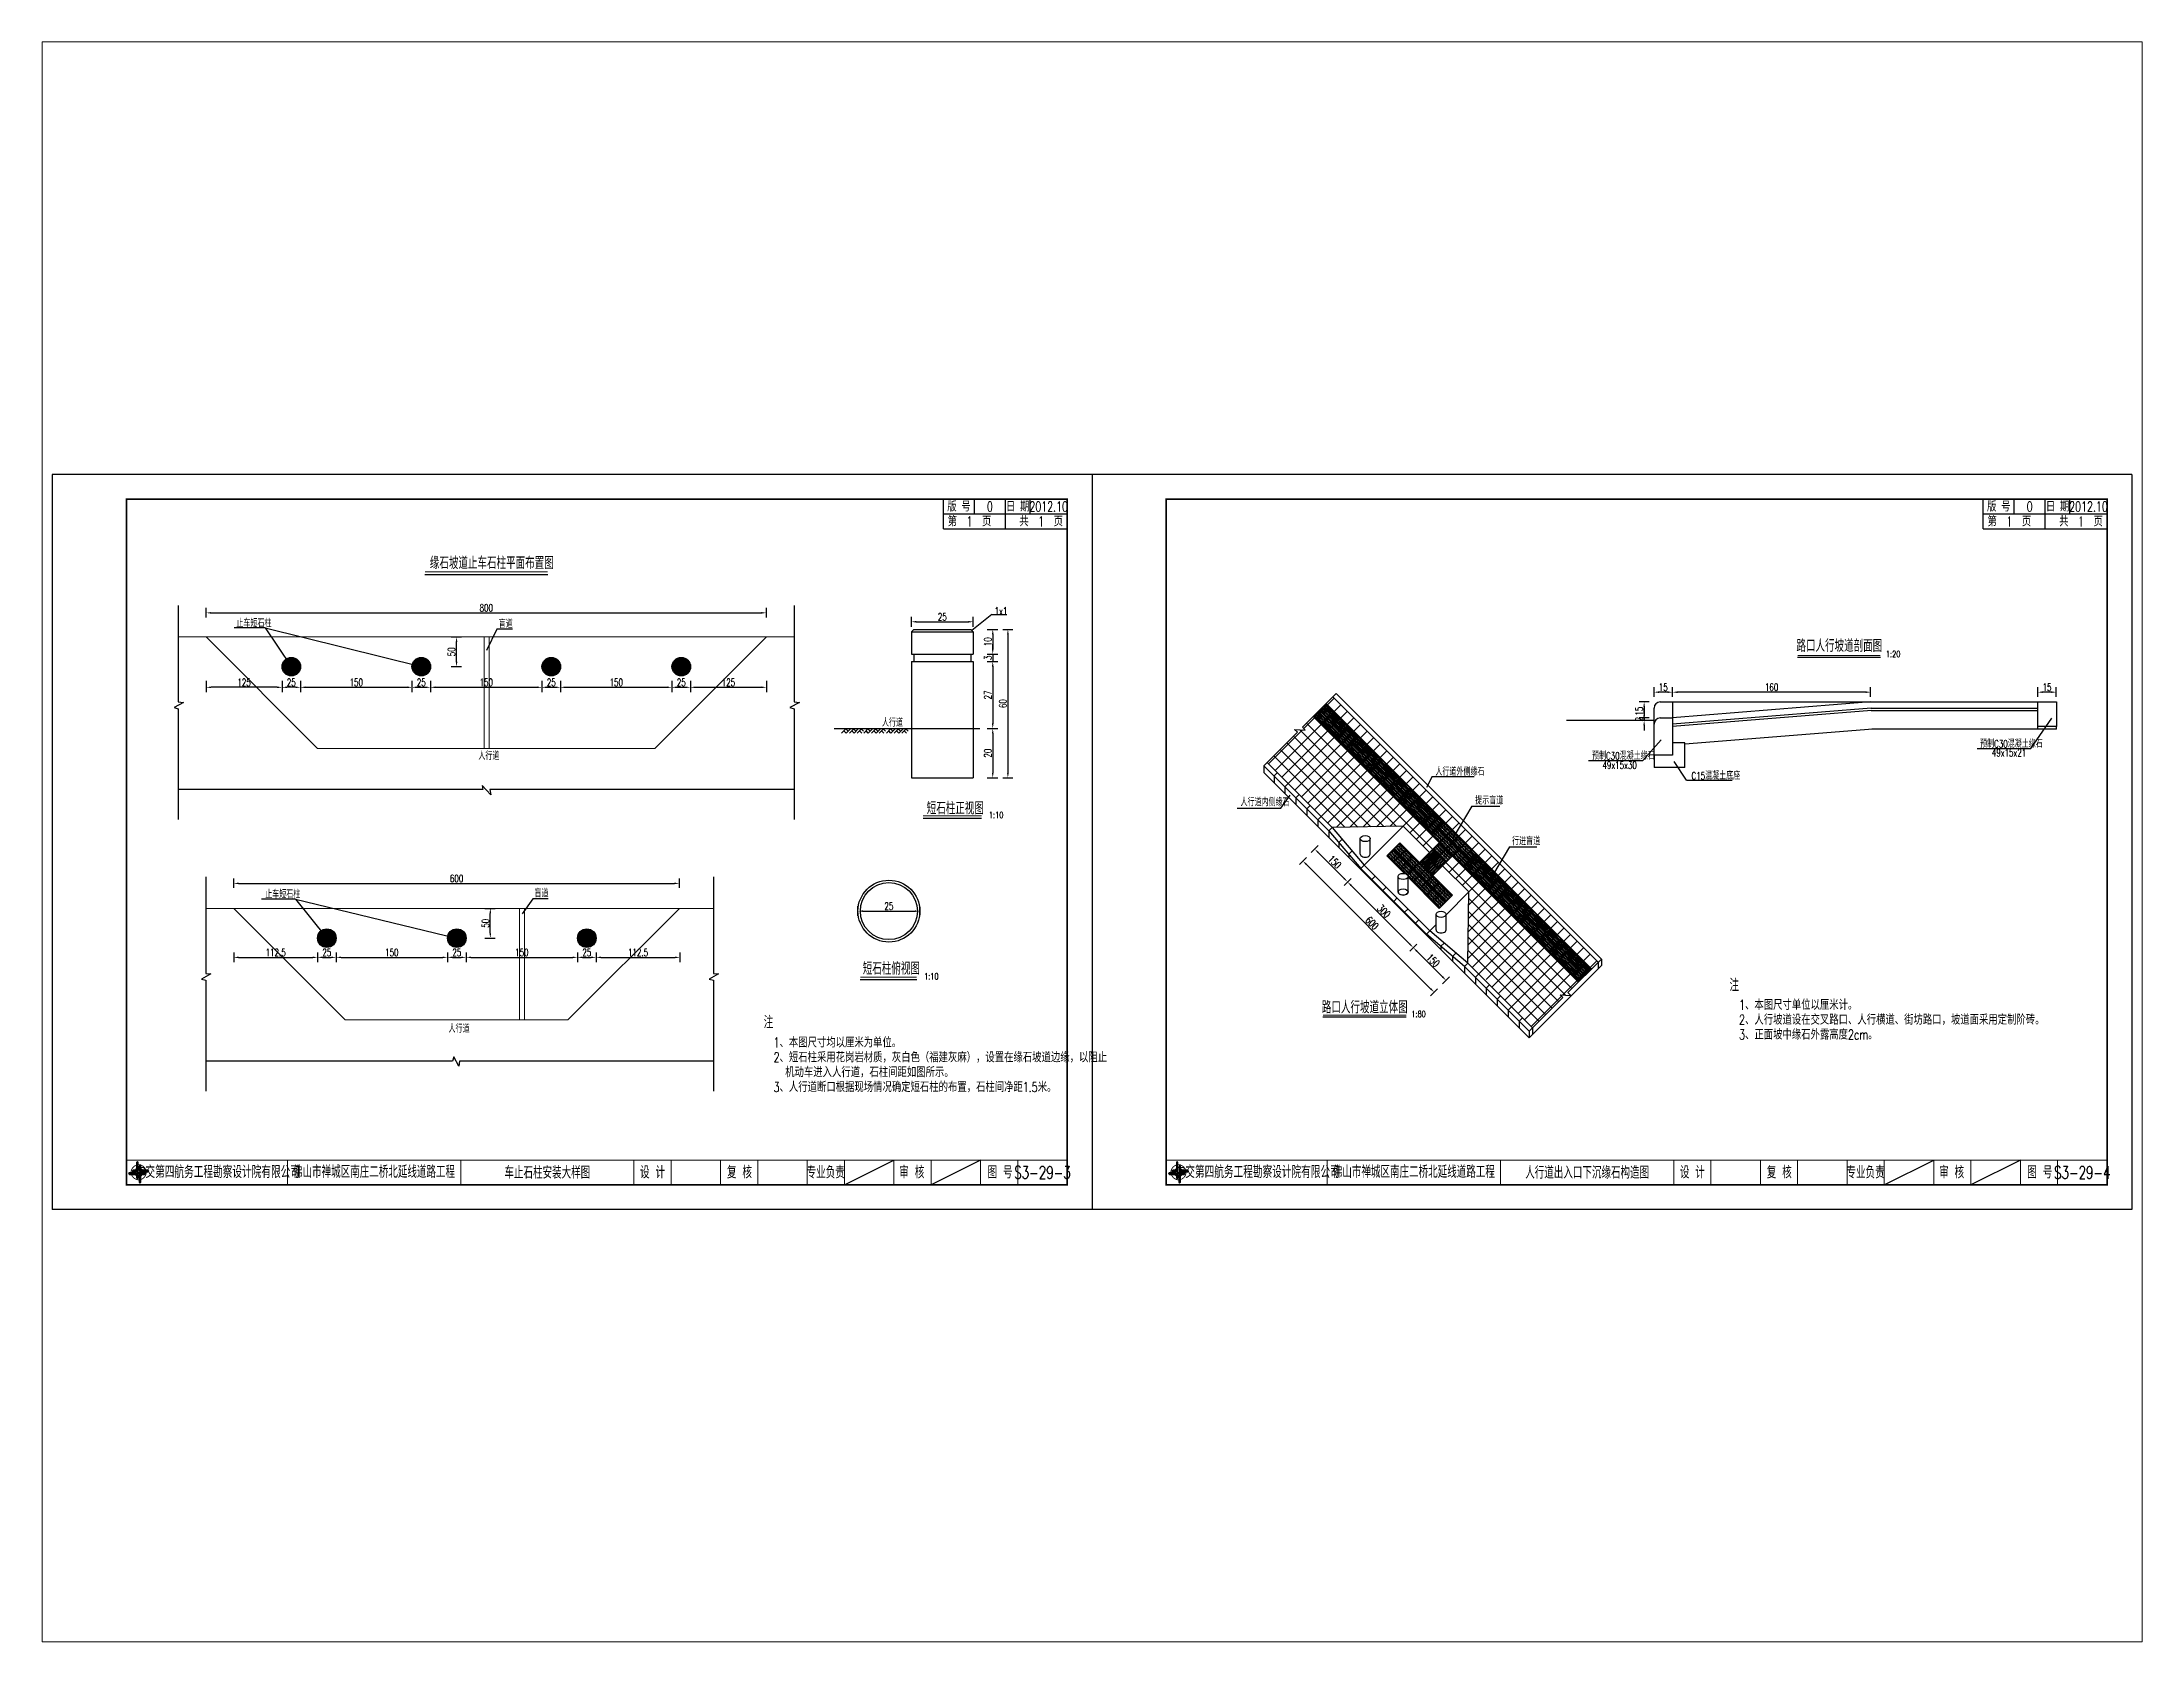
# Paper-space layout '布局1' of a CAD drawing. Header units: millimetres. Extents: x 27 to 240, y 20 to 183.
# The model-space entities are those that its viewports show. They can reach past a viewport. Long polylines and large blocks are cut down to what shows.
import ezdxf
from ezdxf.enums import TextEntityAlignment as Align

# ---------------------------------------------------------------- set-up
doc = ezdxf.new("R2010")
doc.units = ezdxf.units.MM
doc.header["$LTSCALE"] = 5
doc.linetypes.add('DASHED', pattern=[0.75, 0.5, -0.25])
for name, color, linetype in [('A-轮廓（中）', 7, 'Continuous'), ('A-轮廓（细）', 7, 'Continuous'), ('BZ', 4, 'Continuous'), ('图框', 7, 'Continuous'), ('尺寸标注', 2, 'Continuous'), ('文字', 7, 'Continuous'), ('文字字符', 7, 'Continuous'), ('文字说明', 2, 'Continuous'), ('标注', 2, 'Continuous'), ('标注（黄）', 2, 'Continuous')]:
    doc.layers.add(name, color=color, linetype=linetype)
doc.layers.add('BASE', color=6, linetype='Continuous', lineweight=18)
doc.styles.get("Standard").update_dxf_attribs({"font": 'simplex1.shx', "width": 0.7, "bigfont": 'hztxt.shx'})
doc.dimstyles.new('比例1：10', dxfattribs={"dimtxt": 3, "dimasz": 2, "dimexe": 2, "dimexo": 2, "dimgap": 0.5, "dimtad": 1, "dimzin": 13, "dimdsep": 46, "dimtxsty": 'Standard', "dimcen": -0.09, "dimclrd": 4, "dimclre": 4, "dimclrt": 7, "dimaunit": 1, "dimazin": 0, "dimtfac": 0.0005, "dimtix": 1, "dimtmove": 2, "dimatfit": 3, "dimfxl": 0, "dimtolj": 1, "dimtzin": 13, "dimlwd": -1, "dimlwe": -1, "dimarcsym": 0})
doc.dimstyles.new('比例1：20', dxfattribs={"dimtxt": 3, "dimasz": 2, "dimexe": 2, "dimexo": 2, "dimgap": 0.5, "dimtad": 1, "dimlfac": 2, "dimzin": 13, "dimdsep": 46, "dimtxsty": 'Standard', "dimcen": -0.09, "dimclrd": 4, "dimclre": 4, "dimclrt": 7, "dimaunit": 1, "dimadec": 0, "dimazin": 0, "dimtfac": 0.0005, "dimtix": 1, "dimtmove": 2, "dimatfit": 3, "dimfxl": 0, "dimtolj": 1, "dimtzin": 13, "dimlwd": -1, "dimlwe": -1, "dimarcsym": 0})
doc.dimstyles.new('比例1：33.33', dxfattribs={"dimtxt": 3, "dimasz": 2, "dimexe": 2, "dimexo": 2, "dimgap": 0.5, "dimtad": 1, "dimlfac": 3.333333, "dimzin": 13, "dimdsep": 46, "dimtxsty": 'Standard', "dimcen": -0.09, "dimclrd": 4, "dimclre": 4, "dimclrt": 7, "dimaunit": 1, "dimadec": 0, "dimazin": 0, "dimtfac": 0.0005, "dimtix": 1, "dimtmove": 2, "dimatfit": 3, "dimfxl": 0, "dimtolj": 1, "dimtzin": 13, "dimlwd": -1, "dimlwe": -1, "dimarcsym": 0})
doc.dimstyles.new('比例1：80', dxfattribs={"dimtxt": 3, "dimasz": 2, "dimexe": 2, "dimexo": 2, "dimgap": 0.5, "dimtad": 1, "dimdec": 0, "dimlfac": 8, "dimzin": 13, "dimdsep": 46, "dimtxsty": 'Standard', "dimcen": -0.09, "dimclrd": 4, "dimclre": 4, "dimclrt": 7, "dimaunit": 1, "dimadec": 0, "dimazin": 0, "dimtfac": 0.0005, "dimtdec": 0, "dimtix": 1, "dimtmove": 2, "dimatfit": 3, "dimfxl": 0, "dimtolj": 1, "dimtzin": 13, "dimlwd": -1, "dimlwe": -1, "dimarcsym": 0})

psp = doc.layouts.new('布局1')

msp = doc.modelspace()

# ---------------------------------------------------------------- texts
at = {"width": 0.7}
for s, p in [('预制C30混凝土缘石', (2909.2136, 313.0048)), ('预制C30混凝土缘石', (3065.9463, 317.8383)), ('49x15x21', (3070.7385, 314.3082)), ('人行道外侧缘石', (2845.94, 306.5642)), ('49x15x30', (2913.4462, 309.2713)), ('C15混凝土底座', (2949.4065, 304.9574)), ('人行道内侧缘石', (2767.2229, 294.2315)), ('提示盲道', (2862.0248, 294.9456)), ('行进盲道', (2876.936, 278.4857))]:
    msp.add_text(s, height=3, dxfattribs=at).set_placement(p)
at = {"layer": '图框'}
for s, height, width, p in [('版 号', 4, 0.7, (2653.4925, 415.2291)), ('0', 4, 0.7, (2665.9925, 415.2291)), ('日 期', 4, 0.7, (2677.2425, 415.2291)), ('2012.10', 4, 0.7, (2689.7425, 415.2291)), ('版 号', 4, 0.7, (3073.4925, 415.2291)), ('0', 4, 0.7, (3085.9925, 415.2291)), ('日 期', 4, 0.7, (3097.2425, 415.2291)), ('2012.10', 4, 0.7, (3109.7425, 415.2291)), ('中交第四航务工程勘察设计院有限公司', 5, 0.65, (2354.1734, 146.4775)), ('佛山市禅城区南庄二桥北延线道路工程', 5, 0.7, (2417.2425, 146.5438)), ('设 计', 5, 0.7, (2529.7433, 146.3236)), ('复 核', 5, 0.7, (2564.8381, 146.3236)), ('专业负责', 5, 0.7, (2599.6889, 146.3236)), ('审 核', 5, 0.7, (2634.4627, 146.3236)), ('图 号', 5, 0.7, (2670.0818, 146.3236)), ('中交第四航务工程勘察设计院有限公司', 5, 0.65, (2774.1734, 146.4775)), ('佛山市禅城区南庄二桥北延线道路工程', 5, 0.7, (2837.2425, 146.5438)), ('设 计', 5, 0.7, (2949.7433, 146.3236)), ('复 核', 5, 0.7, (2984.8381, 146.3236)), ('专业负责', 5, 0.7, (3019.6889, 146.3236)), ('审 核', 5, 0.7, (3054.4627, 146.3236)), ('图 号', 5, 0.7, (3090.0818, 146.3236))]:
    msp.add_text(s, height=height, dxfattribs=dict(at, width=width)).set_placement(p, align=Align.MIDDLE_CENTER)
at = {"layer": '文字', "width": 0.7}
for s, height, p in [('缘石坡道止车石柱平面布置图', 5, (2439.7828, 389.9385)), ('短石柱正视图', 5, (2640.4852, 290.8471)), ('短石柱俯视图', 5, (2614.652, 226.1272)), ('注', 5, (2574.6304, 204.4492)), ('2、短石柱采用花岗岩材质，灰白色（福建灰麻），设置在缘石坡道边缘，以阻止', 4, (2578.6291, 190.7514)), ('1、本图尺寸均以厘米为单位。', 4, (2578.6291, 196.7514)), ('机动车进入人行道，石柱间距如图所示。', 4, (2583.325, 184.7514)), ('3、人行道断口根据现场情况确定短石柱的布置，石柱间净距1.5米。', 4, (2578.6291, 178.7514))]:
    msp.add_text(s, height=height, dxfattribs=at).set_placement(p)
for s, p in [('路口人行坡道剖面图', (3009.1013, 359.2727)), ('路口人行坡道立体图', (2817.4032, 213.2522))]:
    msp.add_text(s, height=5, dxfattribs=at).set_placement(p, align=Align.MIDDLE)
at = {"layer": '文字字符', "width": 0.7}
for s, height, p in [('注', 5, (2964.753, 219.4209)), ('1、本图尺寸单位以厘米计。', 4, (2968.6169, 211.9536)), ('2、人行坡道设在交叉路口、人行横道、街坊路口，坡道面采用定制阶砖。', 4, (2968.6169, 205.9536)), ('3、正面坡中缘石外露高度2cm。', 4, (2968.6169, 199.9536))]:
    msp.add_text(s, height=height, dxfattribs=at).set_placement(p)
at = {"layer": '文字说明', "color": 7, "width": 0.7}
for s, p in [('1x1', (2667.9235, 371.5418)), ('止车短石柱', (2361.6446, 366.5158)), ('盲道', (2467.5988, 366.2552)), ('人行道', (2622.3988, 326.354)), ('人行道', (2459.3868, 312.9377)), ('止车短石柱', (2373.2818, 257.0665)), ('盲道', (2482.0462, 257.4119)), ('人行道', (2447.3256, 202.7498))]:
    msp.add_text(s, height=3, dxfattribs=at).set_placement(p)
at = {"layer": '标注（黄）', "color": 7, "width": 0.7}
for s, p in [('1:20', (3030.8526, 355.6469)), ('1:80', (2839.1551, 210.2275))]:
    msp.add_text(s, height=2.5, dxfattribs=at).set_placement(p, align=Align.MIDDLE)
for p in [(2665.6141, 289.3903), (2639.4259, 224.2472)]:
    msp.add_text('1:10', height=2.5, dxfattribs=at).set_placement(p)

# ---------------------------------------------------------------- blocks, each defined once
blk = doc.blocks.new('*D0')
at = {"layer": 'DEFPOINTS', "color": 0}
for p in [(2810.46, 263.62), (2813.84, 266.99), (2840.03, 240.15)]:
    blk.add_point(p, dxfattribs=at)
at = {"layer": '尺寸标注', "color": 4}
for p, q in [((2811.88, 265.03), (2809.05, 262.2)), ((2835.56, 238.52), (2811.88, 262.2)), ((2838.39, 238.52), (2835.56, 235.69))]:
    blk.add_line(p, q, dxfattribs=at)
for points in [[(2812.11, 262.44), (2811.64, 261.97), (2810.46, 263.62)], [(2835.8, 238.75), (2835.33, 238.28), (2836.98, 237.1)]]:
    blk.add_solid(points, dxfattribs=at)
at = {"layer": '尺寸标注', "color": 7, "insert": (2825.13, 251.77), "char_height": 3, "attachment_point": 5, "rotation": 315}
blk.add_mtext('\\A1;300', dxfattribs=at)
blk = doc.blocks.new('*D1')
at = {"layer": 'DEFPOINTS', "color": 0}
for p in [(2800.44, 280.12), (2797.2, 276.88), (2813.84, 266.99)]:
    blk.add_point(p, dxfattribs=at)
at = {"layer": '尺寸标注', "color": 4}
for p, q in [((2798.62, 278.29), (2795.79, 275.46)), ((2809.05, 265.03), (2798.62, 275.46)), ((2811.88, 265.03), (2809.05, 262.2))]:
    blk.add_line(p, q, dxfattribs=at)
for points in [[(2798.85, 275.7), (2798.38, 275.23), (2797.2, 276.88)], [(2809.28, 265.27), (2808.81, 264.8), (2810.46, 263.62)]]:
    blk.add_solid(points, dxfattribs=at)
at = {"layer": '尺寸标注', "color": 7, "insert": (2805.25, 271.66), "char_height": 3, "attachment_point": 5, "rotation": 315}
blk.add_mtext('\\A1;150', dxfattribs=at)
blk = doc.blocks.new('*D2')
at = {"layer": 'DEFPOINTS', "color": 0}
for p in [(3089.25, 340.24), (3089.25, 336.33), (3096.75, 336.33)]:
    blk.add_point(p, dxfattribs=at)
at = {"layer": '尺寸标注', "color": 4}
for p, q in [((3089.25, 338.33), (3089.25, 342.24)), ((3094.75, 340.24), (3091.25, 340.24)), ((3096.75, 338.33), (3096.75, 342.24))]:
    blk.add_line(p, q, dxfattribs=at)
for points in [[(3091.25, 340.58), (3091.25, 339.91), (3089.25, 340.24)], [(3094.75, 340.58), (3094.75, 339.91), (3096.75, 340.24)]]:
    blk.add_solid(points, dxfattribs=at)
at = {"layer": '尺寸标注', "color": 7, "insert": (3093, 342.24), "char_height": 3, "attachment_point": 5}
blk.add_mtext('\\A1;15', dxfattribs=at)
blk = doc.blocks.new('*D3')
at = {"layer": 'DEFPOINTS', "color": 0}
for p in [(2941.75, 340.24), (2941.75, 336.33), (3021.75, 336.33)]:
    blk.add_point(p, dxfattribs=at)
at = {"layer": '尺寸标注', "color": 4}
for p, q in [((2941.75, 338.33), (2941.75, 342.24)), ((3019.75, 340.24), (2943.75, 340.24)), ((3021.75, 338.33), (3021.75, 342.24))]:
    blk.add_line(p, q, dxfattribs=at)
for points in [[(2943.75, 340.58), (2943.75, 339.91), (2941.75, 340.24)], [(3019.75, 340.58), (3019.75, 339.91), (3021.75, 340.24)]]:
    blk.add_solid(points, dxfattribs=at)
at = {"layer": '尺寸标注', "color": 7, "insert": (2981.75, 342.24), "char_height": 3, "attachment_point": 5}
blk.add_mtext('\\A1;160', dxfattribs=at)
blk = doc.blocks.new('*D4')
at = {"layer": 'DEFPOINTS', "color": 0}
for p in [(2934.25, 340.24), (2934.25, 336.33), (2941.75, 336.33)]:
    blk.add_point(p, dxfattribs=at)
at = {"layer": '尺寸标注', "color": 4}
for p, q in [((2934.25, 338.33), (2934.25, 342.24)), ((2939.75, 340.24), (2936.25, 340.24)), ((2941.75, 338.33), (2941.75, 342.24))]:
    blk.add_line(p, q, dxfattribs=at)
for points in [[(2936.25, 340.58), (2936.25, 339.91), (2934.25, 340.24)], [(2939.75, 340.58), (2939.75, 339.91), (2941.75, 340.24)]]:
    blk.add_solid(points, dxfattribs=at)
at = {"layer": '尺寸标注', "color": 7, "insert": (2938, 342.24), "char_height": 3, "attachment_point": 5}
blk.add_mtext('\\A1;15', dxfattribs=at)
blk = doc.blocks.new('*D5')
at = {"layer": 'DEFPOINTS', "color": 0}
for p in [(2930.26, 328.83), (2934.25, 329.83), (2934.25, 328.83)]:
    blk.add_point(p, dxfattribs=at)
at = {"layer": '尺寸标注', "color": 4}
for p, q in [((2930.26, 331.83), (2930.26, 333.83)), ((2932.25, 329.83), (2928.26, 329.83)), ((2932.25, 328.83), (2928.26, 328.83)), ((2930.26, 329.83), (2930.26, 328.83)), ((2930.26, 326.83), (2930.26, 324.83))]:
    blk.add_line(p, q, dxfattribs=at)
for points in [[(2929.93, 331.83), (2930.59, 331.83), (2930.26, 329.83)], [(2929.93, 326.83), (2930.59, 326.83), (2930.26, 328.83)]]:
    blk.add_solid(points, dxfattribs=at)
at = {"layer": '尺寸标注', "color": 7, "insert": (2928.26, 329.33), "char_height": 3, "attachment_point": 5, "rotation": 90}
blk.add_mtext('\\A1;2', dxfattribs=at)
blk = doc.blocks.new('*D6')
at = {"layer": 'DEFPOINTS', "color": 0}
for p in [(2934.25, 336.33), (2930.26, 328.83), (2934.25, 328.83)]:
    blk.add_point(p, dxfattribs=at)
at = {"layer": '尺寸标注', "color": 4}
for p, q in [((2932.25, 336.33), (2928.26, 336.33)), ((2930.26, 334.33), (2930.26, 330.83)), ((2932.25, 328.83), (2928.26, 328.83))]:
    blk.add_line(p, q, dxfattribs=at)
for points in [[(2929.93, 334.33), (2930.59, 334.33), (2930.26, 336.33)], [(2929.93, 330.83), (2930.59, 330.83), (2930.26, 328.83)]]:
    blk.add_solid(points, dxfattribs=at)
at = {"layer": '尺寸标注', "color": 7, "insert": (2928.26, 332.58), "char_height": 3, "attachment_point": 5, "rotation": 90}
blk.add_mtext('\\A1;15', dxfattribs=at)
blk = doc.blocks.new('*D7')
at = {"layer": 'DEFPOINTS', "color": 0}
for p in [(2540.58, 263.01), (2360.58, 259.17), (2540.58, 259.17)]:
    blk.add_point(p, dxfattribs=at)
at = {"layer": '尺寸标注', "color": 4}
for p, q in [((2360.58, 261.17), (2360.58, 265.01)), ((2362.58, 263.01), (2538.58, 263.01)), ((2540.58, 261.17), (2540.58, 265.01))]:
    blk.add_line(p, q, dxfattribs=at)
for points in [[(2362.58, 263.34), (2362.58, 262.67), (2360.58, 263.01)], [(2538.58, 263.34), (2538.58, 262.67), (2540.58, 263.01)]]:
    blk.add_solid(points, dxfattribs=at)
at = {"layer": '尺寸标注', "color": 7, "insert": (2450.58, 265.01), "char_height": 3, "attachment_point": 5}
blk.add_mtext('\\A1;600', dxfattribs=at)
blk = doc.blocks.new('*D8')
at = {"layer": 'DEFPOINTS', "color": 0}
for p in [(2459.97, 252.9), (2464.22, 252.9), (2459.97, 240.9)]:
    blk.add_point(p, dxfattribs=at)
at = {"layer": '尺寸标注', "color": 4}
for p, q in [((2461.97, 252.9), (2466.22, 252.9)), ((2464.22, 242.9), (2464.22, 250.9)), ((2461.97, 240.9), (2466.22, 240.9))]:
    blk.add_line(p, q, dxfattribs=at)
for points in [[(2463.88, 250.9), (2464.55, 250.9), (2464.22, 252.9)], [(2463.88, 242.9), (2464.55, 242.9), (2464.22, 240.9)]]:
    blk.add_solid(points, dxfattribs=at)
at = {"layer": '尺寸标注', "color": 7, "insert": (2462.22, 246.9), "char_height": 3, "attachment_point": 5, "rotation": 90}
blk.add_mtext('\\A1;50', dxfattribs=at)
blk = doc.blocks.new('*D9')
at = {"layer": 'DEFPOINTS', "color": 0}
for p in [(2401.94, 237.15), (2446.94, 237.15), (2446.94, 233.13)]:
    blk.add_point(p, dxfattribs=at)
at = {"layer": '尺寸标注', "color": 4}
for p, q in [((2401.94, 235.15), (2401.94, 231.13)), ((2403.94, 233.13), (2444.94, 233.13)), ((2446.94, 235.15), (2446.94, 231.13))]:
    blk.add_line(p, q, dxfattribs=at)
for points in [[(2403.94, 233.46), (2403.94, 232.79), (2401.94, 233.13)], [(2444.94, 233.46), (2444.94, 232.79), (2446.94, 233.13)]]:
    blk.add_solid(points, dxfattribs=at)
at = {"layer": '尺寸标注', "color": 7, "insert": (2424.44, 235.13), "char_height": 3, "attachment_point": 5}
blk.add_mtext('\\A1;150', dxfattribs=at)
blk = doc.blocks.new('*D10')
at = {"layer": 'DEFPOINTS', "color": 0}
for p in [(2394.44, 237.15), (2401.94, 237.15), (2401.94, 233.13)]:
    blk.add_point(p, dxfattribs=at)
at = {"layer": '尺寸标注', "color": 4}
for p, q in [((2394.44, 235.15), (2394.44, 231.13)), ((2396.44, 233.13), (2399.94, 233.13)), ((2401.94, 235.15), (2401.94, 231.13))]:
    blk.add_line(p, q, dxfattribs=at)
for points in [[(2396.44, 233.46), (2396.44, 232.79), (2394.44, 233.13)], [(2399.94, 233.46), (2399.94, 232.79), (2401.94, 233.13)]]:
    blk.add_solid(points, dxfattribs=at)
at = {"layer": '尺寸标注', "color": 7, "insert": (2398.19, 235.13), "char_height": 3, "attachment_point": 5}
blk.add_mtext('\\A1;25', dxfattribs=at)
blk = doc.blocks.new('*D11')
at = {"layer": 'DEFPOINTS', "color": 0}
for p in [(2360.58, 237.15), (2394.44, 237.15), (2394.44, 233.13)]:
    blk.add_point(p, dxfattribs=at)
at = {"layer": '尺寸标注', "color": 4}
for p, q in [((2360.58, 235.15), (2360.58, 231.13)), ((2362.58, 233.13), (2392.44, 233.13)), ((2394.44, 235.15), (2394.44, 231.13))]:
    blk.add_line(p, q, dxfattribs=at)
for points in [[(2362.58, 233.46), (2362.58, 232.79), (2360.58, 233.13)], [(2392.44, 233.46), (2392.44, 232.79), (2394.44, 233.13)]]:
    blk.add_solid(points, dxfattribs=at)
at = {"layer": '尺寸标注', "color": 7, "insert": (2377.51, 235.13), "char_height": 3, "attachment_point": 5}
blk.add_mtext('\\A1;112.5', dxfattribs=at)
blk = doc.blocks.new('*D12')
at = {"layer": 'DEFPOINTS', "color": 0}
for p in [(2454.44, 237.15), (2499.44, 237.15), (2499.44, 233.13)]:
    blk.add_point(p, dxfattribs=at)
at = {"layer": '尺寸标注', "color": 4}
for p, q in [((2454.44, 235.15), (2454.44, 231.13)), ((2456.44, 233.13), (2497.44, 233.13)), ((2499.44, 235.15), (2499.44, 231.13))]:
    blk.add_line(p, q, dxfattribs=at)
for points in [[(2456.44, 233.46), (2456.44, 232.79), (2454.44, 233.13)], [(2497.44, 233.46), (2497.44, 232.79), (2499.44, 233.13)]]:
    blk.add_solid(points, dxfattribs=at)
at = {"layer": '尺寸标注', "color": 7, "insert": (2476.94, 235.13), "char_height": 3, "attachment_point": 5}
blk.add_mtext('\\A1;150', dxfattribs=at)
blk = doc.blocks.new('*D13')
at = {"layer": 'DEFPOINTS', "color": 0}
for p in [(2499.44, 237.15), (2506.94, 237.15), (2506.94, 233.13)]:
    blk.add_point(p, dxfattribs=at)
at = {"layer": '尺寸标注', "color": 4}
for p, q in [((2499.44, 235.15), (2499.44, 231.13)), ((2501.44, 233.13), (2504.94, 233.13)), ((2506.94, 235.15), (2506.94, 231.13))]:
    blk.add_line(p, q, dxfattribs=at)
for points in [[(2501.44, 233.46), (2501.44, 232.79), (2499.44, 233.13)], [(2504.94, 233.46), (2504.94, 232.79), (2506.94, 233.13)]]:
    blk.add_solid(points, dxfattribs=at)
at = {"layer": '尺寸标注', "color": 7, "insert": (2503.19, 235.13), "char_height": 3, "attachment_point": 5}
blk.add_mtext('\\A1;25', dxfattribs=at)
blk = doc.blocks.new('*D14')
at = {"layer": 'DEFPOINTS', "color": 0}
for p in [(2506.94, 237.15), (2540.79, 237.15), (2540.79, 233.13)]:
    blk.add_point(p, dxfattribs=at)
at = {"layer": '尺寸标注', "color": 4}
for p, q in [((2506.94, 235.15), (2506.94, 231.13)), ((2508.94, 233.13), (2538.79, 233.13)), ((2540.79, 235.15), (2540.79, 231.13))]:
    blk.add_line(p, q, dxfattribs=at)
for points in [[(2508.94, 233.46), (2508.94, 232.79), (2506.94, 233.13)], [(2538.79, 233.46), (2538.79, 232.79), (2540.79, 233.13)]]:
    blk.add_solid(points, dxfattribs=at)
at = {"layer": '尺寸标注', "color": 7, "insert": (2523.87, 235.13), "char_height": 3, "attachment_point": 5}
blk.add_mtext('\\A1;112.5', dxfattribs=at)
blk = doc.blocks.new('*D15')
at = {"layer": 'DEFPOINTS', "color": 0}
for p in [(2349.44, 368.47), (2575.72, 372.29), (2575.72, 368.47)]:
    blk.add_point(p, dxfattribs=at)
at = {"layer": '尺寸标注', "color": 4}
for p, q in [((2349.44, 370.47), (2349.44, 374.29)), ((2575.72, 370.47), (2575.72, 374.29)), ((2351.44, 372.29), (2573.72, 372.29))]:
    blk.add_line(p, q, dxfattribs=at)
for points in [[(2351.44, 372.62), (2351.44, 371.96), (2349.44, 372.29)], [(2573.72, 372.62), (2573.72, 371.96), (2575.72, 372.29)]]:
    blk.add_solid(points, dxfattribs=at)
at = {"layer": '尺寸标注', "color": 7, "insert": (2462.58, 374.29), "char_height": 3, "attachment_point": 5}
blk.add_mtext('\\A1;800', dxfattribs=at)
blk = doc.blocks.new('*D16')
at = {"layer": 'DEFPOINTS', "color": 0}
for p in [(2446.38, 362.55), (2450.58, 362.55), (2446.38, 350.55)]:
    blk.add_point(p, dxfattribs=at)
at = {"layer": '尺寸标注', "color": 4}
for p, q in [((2448.38, 362.55), (2452.58, 362.55)), ((2450.58, 352.55), (2450.58, 360.55)), ((2448.38, 350.55), (2452.58, 350.55))]:
    blk.add_line(p, q, dxfattribs=at)
for points in [[(2450.25, 360.55), (2450.91, 360.55), (2450.58, 362.55)], [(2450.25, 352.55), (2450.91, 352.55), (2450.58, 350.55)]]:
    blk.add_solid(points, dxfattribs=at)
at = {"layer": '尺寸标注', "color": 7, "insert": (2448.58, 356.55), "char_height": 3, "attachment_point": 5, "rotation": 90}
blk.add_mtext('\\A1;50', dxfattribs=at)
blk = doc.blocks.new('*D17')
at = {"layer": 'DEFPOINTS', "color": 0}
for p in [(2387.58, 346.8), (2432.58, 346.8), (2432.58, 342.21)]:
    blk.add_point(p, dxfattribs=at)
at = {"layer": '尺寸标注', "color": 4}
for p, q in [((2387.58, 344.8), (2387.58, 340.21)), ((2389.58, 342.21), (2430.58, 342.21)), ((2432.58, 344.8), (2432.58, 340.21))]:
    blk.add_line(p, q, dxfattribs=at)
for points in [[(2389.58, 342.55), (2389.58, 341.88), (2387.58, 342.21)], [(2430.58, 342.55), (2430.58, 341.88), (2432.58, 342.21)]]:
    blk.add_solid(points, dxfattribs=at)
at = {"layer": '尺寸标注', "color": 7, "insert": (2410.08, 344.21), "char_height": 3, "attachment_point": 5}
blk.add_mtext('\\A1;150', dxfattribs=at)
blk = doc.blocks.new('*D18')
at = {"layer": 'DEFPOINTS', "color": 0}
for p in [(2380.08, 346.8), (2380.08, 342.21), (2387.58, 346.8)]:
    blk.add_point(p, dxfattribs=at)
at = {"layer": '尺寸标注', "color": 4}
for p, q in [((2380.08, 344.8), (2380.08, 340.21)), ((2385.58, 342.21), (2382.08, 342.21)), ((2387.58, 344.8), (2387.58, 340.21))]:
    blk.add_line(p, q, dxfattribs=at)
for points in [[(2382.08, 342.55), (2382.08, 341.88), (2380.08, 342.21)], [(2385.58, 342.55), (2385.58, 341.88), (2387.58, 342.21)]]:
    blk.add_solid(points, dxfattribs=at)
at = {"layer": '尺寸标注', "color": 7, "insert": (2383.83, 344.21), "char_height": 3, "attachment_point": 5}
blk.add_mtext('\\A1;25', dxfattribs=at)
blk = doc.blocks.new('*D19')
at = {"layer": 'DEFPOINTS', "color": 0}
for p in [(2432.58, 346.8), (2440.08, 346.8), (2440.08, 342.21)]:
    blk.add_point(p, dxfattribs=at)
at = {"layer": '尺寸标注', "color": 4}
for p, q in [((2432.58, 344.8), (2432.58, 340.21)), ((2434.58, 342.21), (2438.08, 342.21)), ((2440.08, 344.8), (2440.08, 340.21))]:
    blk.add_line(p, q, dxfattribs=at)
for points in [[(2434.58, 342.55), (2434.58, 341.88), (2432.58, 342.21)], [(2438.08, 342.55), (2438.08, 341.88), (2440.08, 342.21)]]:
    blk.add_solid(points, dxfattribs=at)
at = {"layer": '尺寸标注', "color": 7, "insert": (2436.33, 344.21), "char_height": 3, "attachment_point": 5}
blk.add_mtext('\\A1;25', dxfattribs=at)
blk = doc.blocks.new('*D20')
at = {"layer": 'DEFPOINTS', "color": 0}
for p in [(2440.08, 346.8), (2485.08, 346.8), (2485.08, 342.21)]:
    blk.add_point(p, dxfattribs=at)
at = {"layer": '尺寸标注', "color": 4}
for p, q in [((2440.08, 344.8), (2440.08, 340.21)), ((2442.08, 342.21), (2483.08, 342.21)), ((2485.08, 344.8), (2485.08, 340.21))]:
    blk.add_line(p, q, dxfattribs=at)
for points in [[(2442.08, 342.55), (2442.08, 341.88), (2440.08, 342.21)], [(2483.08, 342.55), (2483.08, 341.88), (2485.08, 342.21)]]:
    blk.add_solid(points, dxfattribs=at)
at = {"layer": '尺寸标注', "color": 7, "insert": (2462.58, 344.21), "char_height": 3, "attachment_point": 5}
blk.add_mtext('\\A1;150', dxfattribs=at)
blk = doc.blocks.new('*D21')
at = {"layer": 'DEFPOINTS', "color": 0}
for p in [(2485.08, 346.8), (2492.58, 346.8), (2492.58, 342.21)]:
    blk.add_point(p, dxfattribs=at)
at = {"layer": '尺寸标注', "color": 4}
for p, q in [((2485.08, 344.8), (2485.08, 340.21)), ((2487.08, 342.21), (2490.58, 342.21)), ((2492.58, 344.8), (2492.58, 340.21))]:
    blk.add_line(p, q, dxfattribs=at)
for points in [[(2487.08, 342.55), (2487.08, 341.88), (2485.08, 342.21)], [(2490.58, 342.55), (2490.58, 341.88), (2492.58, 342.21)]]:
    blk.add_solid(points, dxfattribs=at)
at = {"layer": '尺寸标注', "color": 7, "insert": (2488.83, 344.21), "char_height": 3, "attachment_point": 5}
blk.add_mtext('\\A1;25', dxfattribs=at)
blk = doc.blocks.new('*D22')
at = {"layer": 'DEFPOINTS', "color": 0}
for p in [(2492.58, 346.8), (2537.58, 346.8), (2537.58, 342.21)]:
    blk.add_point(p, dxfattribs=at)
at = {"layer": '尺寸标注', "color": 4}
for p, q in [((2492.58, 344.8), (2492.58, 340.21)), ((2494.58, 342.21), (2535.58, 342.21)), ((2537.58, 344.8), (2537.58, 340.21))]:
    blk.add_line(p, q, dxfattribs=at)
for points in [[(2494.58, 342.55), (2494.58, 341.88), (2492.58, 342.21)], [(2535.58, 342.55), (2535.58, 341.88), (2537.58, 342.21)]]:
    blk.add_solid(points, dxfattribs=at)
at = {"layer": '尺寸标注', "color": 7, "insert": (2515.08, 344.21), "char_height": 3, "attachment_point": 5}
blk.add_mtext('\\A1;150', dxfattribs=at)
blk = doc.blocks.new('*D23')
at = {"layer": 'DEFPOINTS', "color": 0}
for p in [(2537.58, 346.8), (2545.08, 346.8), (2545.08, 342.21)]:
    blk.add_point(p, dxfattribs=at)
at = {"layer": '尺寸标注', "color": 4}
for p, q in [((2537.58, 344.8), (2537.58, 340.21)), ((2539.58, 342.21), (2543.08, 342.21)), ((2545.08, 344.8), (2545.08, 340.21))]:
    blk.add_line(p, q, dxfattribs=at)
for points in [[(2539.58, 342.55), (2539.58, 341.88), (2537.58, 342.21)], [(2543.08, 342.55), (2543.08, 341.88), (2545.08, 342.21)]]:
    blk.add_solid(points, dxfattribs=at)
at = {"layer": '尺寸标注', "color": 7, "insert": (2541.33, 344.21), "char_height": 3, "attachment_point": 5}
blk.add_mtext('\\A1;25', dxfattribs=at)
blk = doc.blocks.new('*D24')
at = {"layer": 'DEFPOINTS', "color": 0}
for p in [(2545.08, 346.8), (2575.72, 346.8), (2575.72, 342.21)]:
    blk.add_point(p, dxfattribs=at)
at = {"layer": '尺寸标注', "color": 4}
for p, q in [((2545.08, 344.8), (2545.08, 340.21)), ((2547.08, 342.21), (2573.72, 342.21)), ((2575.72, 344.8), (2575.72, 340.21))]:
    blk.add_line(p, q, dxfattribs=at)
for points in [[(2547.08, 342.55), (2547.08, 341.88), (2545.08, 342.21)], [(2573.72, 342.55), (2573.72, 341.88), (2575.72, 342.21)]]:
    blk.add_solid(points, dxfattribs=at)
at = {"layer": '尺寸标注', "color": 7, "insert": (2560.4, 344.21), "char_height": 3, "attachment_point": 5}
blk.add_mtext('\\A1;125', dxfattribs=at)
blk = doc.blocks.new('*D25')
at = {"layer": 'DEFPOINTS', "color": 0}
for p in [(2349.44, 346.8), (2349.44, 342.21), (2380.08, 346.8)]:
    blk.add_point(p, dxfattribs=at)
at = {"layer": '尺寸标注', "color": 4}
for p, q in [((2349.44, 344.8), (2349.44, 340.21)), ((2378.08, 342.21), (2351.44, 342.21)), ((2380.08, 344.8), (2380.08, 340.21))]:
    blk.add_line(p, q, dxfattribs=at)
for points in [[(2351.44, 342.55), (2351.44, 341.88), (2349.44, 342.21)], [(2378.08, 342.55), (2378.08, 341.88), (2380.08, 342.21)]]:
    blk.add_solid(points, dxfattribs=at)
at = {"layer": '尺寸标注', "color": 7, "insert": (2364.76, 344.21), "char_height": 3, "attachment_point": 5}
blk.add_mtext('\\A1;125', dxfattribs=at)
blk = doc.blocks.new('*D26')
at = {"layer": 'DEFPOINTS', "color": 0}
for p in [(2446.94, 237.15), (2454.44, 237.15), (2454.44, 233.13)]:
    blk.add_point(p, dxfattribs=at)
at = {"layer": '尺寸标注', "color": 4}
for p, q in [((2446.94, 235.15), (2446.94, 231.13)), ((2448.94, 233.13), (2452.44, 233.13)), ((2454.44, 235.15), (2454.44, 231.13))]:
    blk.add_line(p, q, dxfattribs=at)
for points in [[(2448.94, 233.46), (2448.94, 232.79), (2446.94, 233.13)], [(2452.44, 233.46), (2452.44, 232.79), (2454.44, 233.13)]]:
    blk.add_solid(points, dxfattribs=at)
at = {"layer": '尺寸标注', "color": 7, "insert": (2450.69, 235.13), "char_height": 3, "attachment_point": 5}
blk.add_mtext('\\A1;25', dxfattribs=at)
blk = doc.blocks.new('*D27')
at = {"layer": 'DEFPOINTS', "color": 0}
for p in [(2612.7, 247.86), (2637.7, 251.81), (2637.7, 247.86)]:
    blk.add_point(p, dxfattribs=at)
at = {"layer": '尺寸标注', "color": 4}
for p, q in [((2612.7, 249.86), (2612.7, 253.81)), ((2614.7, 251.81), (2635.7, 251.81)), ((2637.7, 249.86), (2637.7, 253.81))]:
    blk.add_line(p, q, dxfattribs=at)
for points in [[(2614.7, 252.14), (2614.7, 251.48), (2612.7, 251.81)], [(2635.7, 252.14), (2635.7, 251.48), (2637.7, 251.81)]]:
    blk.add_solid(points, dxfattribs=at)
at = {"layer": '尺寸标注', "color": 7, "insert": (2625.2, 253.81), "char_height": 3, "attachment_point": 5}
blk.add_mtext('\\A1;25', dxfattribs=at)
blk = doc.blocks.new('*D28')
at = {"layer": 'DEFPOINTS', "color": 0}
for p in [(2659.27, 368.68), (2634.27, 364.61), (2659.27, 364.61)]:
    blk.add_point(p, dxfattribs=at)
at = {"layer": '尺寸标注', "color": 4}
for p, q in [((2634.27, 366.61), (2634.27, 370.68)), ((2636.27, 368.68), (2657.27, 368.68)), ((2659.27, 366.61), (2659.27, 370.68))]:
    blk.add_line(p, q, dxfattribs=at)
for points in [[(2636.27, 369.01), (2636.27, 368.35), (2634.27, 368.68)], [(2657.27, 369.01), (2657.27, 368.35), (2659.27, 368.68)]]:
    blk.add_solid(points, dxfattribs=at)
at = {"layer": '尺寸标注', "color": 7, "insert": (2646.77, 370.68), "char_height": 3, "attachment_point": 5}
blk.add_mtext('\\A1;25', dxfattribs=at)
blk = doc.blocks.new('*D29')
at = {"layer": 'DEFPOINTS', "color": 0}
for p in [(2662.9, 365.61), (2662.9, 355.61), (2667.16, 355.61)]:
    blk.add_point(p, dxfattribs=at)
at = {"layer": '尺寸标注', "color": 4}
for p, q in [((2664.9, 365.61), (2669.16, 365.61)), ((2667.16, 363.61), (2667.16, 357.61)), ((2664.9, 355.61), (2669.16, 355.61))]:
    blk.add_line(p, q, dxfattribs=at)
for points in [[(2666.82, 363.61), (2667.49, 363.61), (2667.16, 365.61)], [(2666.82, 357.61), (2667.49, 357.61), (2667.16, 355.61)]]:
    blk.add_solid(points, dxfattribs=at)
at = {"layer": '尺寸标注', "color": 7, "insert": (2665.16, 360.61), "char_height": 3, "attachment_point": 5, "rotation": 90}
blk.add_mtext('\\A1;10', dxfattribs=at)
blk = doc.blocks.new('*D30')
at = {"layer": 'DEFPOINTS', "color": 0}
for p in [(2662.9, 355.61), (2662.9, 352.61), (2667.16, 352.61)]:
    blk.add_point(p, dxfattribs=at)
at = {"layer": '尺寸标注', "color": 4}
for p, q in [((2667.16, 357.61), (2667.16, 359.61)), ((2664.9, 355.61), (2669.16, 355.61)), ((2664.9, 352.61), (2669.16, 352.61)), ((2667.16, 355.61), (2667.16, 352.61)), ((2667.16, 350.61), (2667.16, 348.61))]:
    blk.add_line(p, q, dxfattribs=at)
for points in [[(2666.82, 357.61), (2667.49, 357.61), (2667.16, 355.61)], [(2666.82, 350.61), (2667.49, 350.61), (2667.16, 352.61)]]:
    blk.add_solid(points, dxfattribs=at)
at = {"layer": '尺寸标注', "color": 7, "insert": (2665.16, 354.11), "char_height": 3, "attachment_point": 5, "rotation": 90}
blk.add_mtext('\\A1;3', dxfattribs=at)
blk = doc.blocks.new('*D31')
at = {"layer": 'DEFPOINTS', "color": 0}
for p in [(2662.9, 352.61), (2662.9, 325.61), (2667.16, 325.61)]:
    blk.add_point(p, dxfattribs=at)
at = {"layer": '尺寸标注', "color": 4}
for p, q in [((2664.9, 352.61), (2669.16, 352.61)), ((2667.16, 350.61), (2667.16, 327.61)), ((2664.9, 325.61), (2669.16, 325.61))]:
    blk.add_line(p, q, dxfattribs=at)
for points in [[(2666.82, 350.61), (2667.49, 350.61), (2667.16, 352.61)], [(2666.82, 327.61), (2667.49, 327.61), (2667.16, 325.61)]]:
    blk.add_solid(points, dxfattribs=at)
at = {"layer": '尺寸标注', "color": 7, "insert": (2665.16, 339.11), "char_height": 3, "attachment_point": 5, "rotation": 90}
blk.add_mtext('\\A1;27', dxfattribs=at)
blk = doc.blocks.new('*D32')
at = {"layer": 'DEFPOINTS', "color": 0}
for p in [(2662.9, 325.61), (2662.9, 305.61), (2667.16, 305.61)]:
    blk.add_point(p, dxfattribs=at)
at = {"layer": '尺寸标注', "color": 4}
for p, q in [((2664.9, 325.61), (2669.16, 325.61)), ((2667.16, 323.61), (2667.16, 307.61)), ((2664.9, 305.61), (2669.16, 305.61))]:
    blk.add_line(p, q, dxfattribs=at)
for points in [[(2666.82, 323.61), (2667.49, 323.61), (2667.16, 325.61)], [(2666.82, 307.61), (2667.49, 307.61), (2667.16, 305.61)]]:
    blk.add_solid(points, dxfattribs=at)
at = {"layer": '尺寸标注', "color": 7, "insert": (2665.16, 315.61), "char_height": 3, "attachment_point": 5, "rotation": 90}
blk.add_mtext('\\A1;20', dxfattribs=at)
blk = doc.blocks.new('*D33')
at = {"layer": 'DEFPOINTS', "color": 0}
for p in [(2669.16, 365.61), (2669.16, 305.61), (2673.26, 305.61)]:
    blk.add_point(p, dxfattribs=at)
at = {"layer": '尺寸标注', "color": 4}
for p, q in [((2671.16, 365.61), (2675.26, 365.61)), ((2673.26, 363.61), (2673.26, 307.61)), ((2671.16, 305.61), (2675.26, 305.61))]:
    blk.add_line(p, q, dxfattribs=at)
for points in [[(2672.93, 363.61), (2673.6, 363.61), (2673.26, 365.61)], [(2672.93, 307.61), (2673.6, 307.61), (2673.26, 305.61)]]:
    blk.add_solid(points, dxfattribs=at)
at = {"layer": '尺寸标注', "color": 7, "insert": (2671.26, 335.61), "char_height": 3, "attachment_point": 5, "rotation": 90}
blk.add_mtext('\\A1;60', dxfattribs=at)
blk = doc.blocks.new('*D34')
at = {"layer": 'DEFPOINTS', "color": 0}
for p in [(2840.2, 240.33), (2836.98, 237.1), (2853.59, 227.19)]:
    blk.add_point(p, dxfattribs=at)
at = {"layer": '尺寸标注', "color": 4}
for p, q in [((2838.39, 238.52), (2835.56, 235.69)), ((2848.82, 225.26), (2838.39, 235.69)), ((2851.65, 225.26), (2848.82, 222.43))]:
    blk.add_line(p, q, dxfattribs=at)
for points in [[(2838.63, 235.92), (2838.16, 235.45), (2836.98, 237.1)], [(2849.06, 225.49), (2848.59, 225.02), (2850.24, 223.84)]]:
    blk.add_solid(points, dxfattribs=at)
at = {"layer": '尺寸标注', "color": 7, "insert": (2845.02, 231.89), "char_height": 3, "attachment_point": 5, "rotation": 315}
blk.add_mtext('\\A1;150', dxfattribs=at)
blk = doc.blocks.new('series')
at = {"width": 0.75}
for tag, height, p in [('页码', 4, (-35, -19)), ('图名', 5, (-220, -282)), ('图号', 5, (-20, -282))]:
    blk.add_attdef(tag, text='', height=height, dxfattribs=at).set_placement(p, align=Align.MIDDLE_CENTER)
blk = doc.blocks.new('tb')
at = {"lineweight": -3}
h = blk.add_hatch(color=256, dxfattribs=at)
h.paths.add_polyline_path([(-1.23, -0.13), (-3.78, -0.14), (-4.14, -0.41), (-1.4, -0.44), (-0.56, -1.24), (-0.54, -2.62), (-0.27, -2.2), (-0.26, -1.06)])
h.paths.add_polyline_path([(0.13, -1.08), (0.14, -3.86), (0.41, -4.26), (0.44, -1.24), (1.25, -0.43), (2.66, -0.43), (2.26, -0.16), (1.07, -0.15)])
h.paths.add_polyline_path([(1.08, 0.3), (3.62, 0.3), (4.02, 0.56), (1.25, 0.57), (0.43, 1.39), (0.43, 2.8), (0.16, 2.41), (0.15, 1.24)])
h.paths.add_polyline_path([(-0.28, 1.21), (-0.28, 3.99), (-0.56, 4.39), (-0.57, 1.41), (-1.38, 0.6), (-2.74, 0.56), (-2.33, 0.3), (-1.2, 0.29)])
for p, q in [((-1.38, 0.6), (-2.74, 0.56)), ((-0.57, 1.41), (-1.38, 0.6)), ((-0.56, 4.39), (-0.57, 1.41)), ((0.43, 2.8), (0.43, 1.39)), ((0.43, 1.39), (1.25, 0.57)), ((1.25, 0.57), (4.02, 0.56)), ((-4.14, -0.41), (-1.4, -0.44)), ((-1.4, -0.44), (-0.56, -1.24)), ((-0.56, -1.24), (-0.54, -2.62)), ((0.41, -4.26), (0.44, -1.24)), ((0.44, -1.24), (1.25, -0.43)), ((1.25, -0.43), (2.66, -0.43))]:
    blk.add_line(p, q, dxfattribs=at)
at = {"lineweight": -3, "const_width": 0.35, "flags": 128}
for points in [[(-0.9, 3.02, 0.324167), (-3.16, -0.14)], [(2.88, 0.92, 0.324403), (-0.24, 3.15)], [(0.75, -2.86, 0.325418), (3.02, 0.26)], [(-2.98, -0.76, 0.322976), (0.14, -2.98)]]:
    blk.add_lwpolyline(points, format="xyb", dxfattribs=at)
at = {"lineweight": -3, "flags": 128}
for points in [[(-0.9, 3.99), (-0.9, 1.58), (-1.53, 0.91), (-2.34, 0.91), (-2.74, 0.56), (-2.33, 0.3), (-1.2, 0.29), (-0.28, 1.21), (-0.28, 3.99), (-0.56, 4.39)], [(-0.04, 0.77), (0.68, 0.04), (-0.04, -0.69), (-0.77, 0.05)], [(3.62, 0.92), (1.43, 0.92), (0.77, 1.54), (0.77, 2.38), (0.43, 2.8), (0.16, 2.41), (0.15, 1.24), (1.08, 0.3), (3.62, 0.3), (4.02, 0.56)], [(-3.73, -0.76), (-1.54, -0.76), (-0.89, -1.39), (-0.89, -2.21), (-0.54, -2.62), (-0.27, -2.2), (-0.26, -1.06), (-1.23, -0.13), (-3.78, -0.14), (-4.14, -0.41)], [(0.75, -3.85), (0.75, -1.43), (1.4, -0.78), (2.26, -0.78), (2.66, -0.43), (2.26, -0.16), (1.07, -0.15), (0.13, -1.08), (0.14, -3.86), (0.41, -4.26)]]:
    blk.add_lwpolyline(points, close=True, dxfattribs=at)
blk = doc.blocks.new('*D39')
at = {"layer": 'DEFPOINTS', "color": 0}
for p in [(2792.41, 272.09), (2795.79, 275.46), (2848.82, 222.43)]:
    blk.add_point(p, dxfattribs=at)
at = {"layer": '尺寸标注', "color": 4}
for p, q in [((2793.83, 273.5), (2791, 270.67)), ((2844.03, 220.47), (2793.83, 270.67)), ((2846.86, 220.47), (2844.03, 217.64))]:
    blk.add_line(p, q, dxfattribs=at)
for points in [[(2794.06, 270.91), (2793.59, 270.44), (2792.41, 272.09)], [(2844.27, 220.7), (2843.8, 220.23), (2845.45, 219.05)]]:
    blk.add_solid(points, dxfattribs=at)
at = {"layer": '尺寸标注', "color": 7, "insert": (2820.34, 246.98), "char_height": 3, "attachment_point": 5, "rotation": 315}
blk.add_mtext('\\A1;600', dxfattribs=at)

# ---------------------------------------------------------------- dimensions: what is measured, and where the dimension line sits
at = {"layer": '尺寸标注'}
for base, p1, p2, text, picture, middle in [((2575.7244, 372.2884), (2349.4358, 368.4739), (2575.7244, 368.4739), '800', '*D15', (2462.5801, 374.2884)), ((2349.4358, 342.2144), (2380.0801, 346.7997), (2349.4358, 346.7997), '125', '*D25', (2364.7579, 344.2144)), ((2575.7244, 342.2144), (2545.0801, 346.7997), (2575.7244, 346.7997), '125', '*D24', (2560.4023, 344.2144)), ((2394.4373, 233.1267), (2360.5818, 237.15), (2394.4373, 237.15), '112.5', '*D11', (2377.5096, 235.1267)), ((2540.7929, 233.1267), (2506.9373, 237.15), (2540.7929, 237.15), '112.5', '*D14', (2523.8651, 235.1267))]:
    dim = msp.add_linear_dim(base=base, p1=p1, p2=p2, text=text, dimstyle='比例1：33.33', dxfattribs=at)
    dim.commit()
    dim.dimension.update_dxf_attribs({"geometry": picture, "text_midpoint": middle})
for base, p1, p2, dimstyle, picture, middle in [((2659.2694, 368.681), (2634.2694, 364.6118), (2659.2694, 364.6118), '比例1：10', '*D28', (2646.7694, 370.681)), ((2380.0801, 342.2144), (2387.5801, 346.7997), (2380.0801, 346.7997), '比例1：33.33', '*D18', (2383.8301, 344.2144)), ((2432.5801, 342.2144), (2387.5801, 346.7997), (2432.5801, 346.7997), '比例1：33.33', '*D17', (2410.0801, 344.2144)), ((2440.0801, 342.2144), (2432.5801, 346.7997), (2440.0801, 346.7997), '比例1：33.33', '*D19', (2436.3301, 344.2144)), ((2485.0801, 342.2144), (2440.0801, 346.7997), (2485.0801, 346.7997), '比例1：33.33', '*D20', (2462.5801, 344.2144)), ((2492.5801, 342.2144), (2485.0801, 346.7997), (2492.5801, 346.7997), '比例1：33.33', '*D21', (2488.8301, 344.2144)), ((2537.5801, 342.2144), (2492.5801, 346.7997), (2537.5801, 346.7997), '比例1：33.33', '*D22', (2515.0801, 344.2144)), ((2545.0801, 342.2144), (2537.5801, 346.7997), (2545.0801, 346.7997), '比例1：33.33', '*D23', (2541.3301, 344.2144)), ((2540.5818, 263.0067), (2360.5818, 259.1702), (2540.5818, 259.1702), '比例1：33.33', '*D7', (2450.5818, 265.0067)), ((2637.7027, 251.8084), (2612.7027, 247.8606), (2637.7027, 247.8606), '比例1：10', '*D27', (2625.2027, 253.8084)), ((2401.9373, 233.1267), (2394.4373, 237.15), (2401.9373, 237.15), '比例1：33.33', '*D10', (2398.1873, 235.1267)), ((2446.9373, 233.1267), (2401.9373, 237.15), (2446.9373, 237.15), '比例1：33.33', '*D9', (2424.4373, 235.1267)), ((2454.4373, 233.1267), (2446.9373, 237.15), (2454.4373, 237.15), '比例1：33.33', '*D26', (2450.6873, 235.1267)), ((2499.4373, 233.1267), (2454.4373, 237.15), (2499.4373, 237.15), '比例1：33.33', '*D12', (2476.9373, 235.1267)), ((2506.9373, 233.1267), (2499.4373, 237.15), (2506.9373, 237.15), '比例1：33.33', '*D13', (2503.1873, 235.1267))]:
    dim = msp.add_linear_dim(base=base, p1=p1, p2=p2, dimstyle=dimstyle, dxfattribs=at)
    dim.commit()
    dim.dimension.update_dxf_attribs({"geometry": picture, "text_midpoint": middle})
for base, p1, p2, picture, middle in [((2667.158, 355.6118), (2662.9031, 365.6118), (2662.9031, 355.6118), '*D29', (2665.158, 360.6118)), ((2673.265, 305.6118), (2669.158, 365.6118), (2669.158, 305.6118), '*D33', (2671.265, 335.6118)), ((2667.158, 352.6118), (2662.9031, 355.6118), (2662.9031, 352.6118), '*D30', (2665.158, 354.1118)), ((2667.158, 325.6118), (2662.9031, 352.6118), (2662.9031, 325.6118), '*D31', (2665.158, 339.1118)), ((2667.158, 305.6118), (2662.9031, 325.6118), (2662.9031, 305.6118), '*D32', (2665.158, 315.6118))]:
    dim = msp.add_linear_dim(base=base, p1=p1, p2=p2, angle=90, dimstyle='比例1：10', dxfattribs=at)
    dim.commit()
    dim.dimension.update_dxf_attribs({"geometry": picture, "text_midpoint": middle})
for base, p1, p2, picture, middle in [((2450.5803, 362.5497), (2446.3763, 350.5497), (2446.3763, 362.5497), '*D16', (2448.5803, 356.5497)), ((2464.216, 252.9), (2459.9663, 240.9), (2459.9663, 252.9), '*D8', (2462.216, 246.9))]:
    dim = msp.add_linear_dim(base=base, p1=p1, p2=p2, angle=90, text='50', dimstyle='比例1：33.33', dxfattribs=at)
    dim.commit()
    dim.dimension.update_dxf_attribs({"geometry": picture, "text_midpoint": middle})
for base, p1, p2, picture, middle in [((2934.2537, 340.2427), (2941.7537, 336.335), (2934.2537, 336.335), '*D4', (2938.0037, 342.2427)), ((2941.7537, 340.2427), (3021.7537, 336.335), (2941.7537, 336.335), '*D3', (2981.7537, 342.2427)), ((3089.2537, 340.2427), (3096.7537, 336.335), (3089.2537, 336.335), '*D2', (3093.0037, 342.2427))]:
    dim = msp.add_linear_dim(base=base, p1=p1, p2=p2, dimstyle='比例1：20', override={"dimtxsty": 'Standard'}, dxfattribs=at)
    dim.commit()
    dim.dimension.update_dxf_attribs({"geometry": picture, "text_midpoint": middle})
for base, p1, p2, angle, dimstyle, picture, middle in [((2930.2588, 328.835), (2934.2537, 336.335), (2934.2537, 328.835), 90, '比例1：20', '*D6', (2928.2588, 332.585)), ((2930.2588, 328.835), (2934.2537, 329.835), (2934.2537, 328.835), 90, '比例1：20', '*D5', (2928.2588, 329.335)), ((2797.2026, 276.8769), (2813.8366, 266.9941), (2800.4449, 280.1191), 315, '比例1：80', '*D1', (2805.246, 271.6619)), ((2792.4128, 272.0871), (2848.8221, 222.429), (2795.7884, 275.4627), 315, '比例1：80', '*D39', (2820.3438, 246.9845)), ((2810.461, 263.6185), (2840.0276, 240.1517), (2813.8366, 266.9941), 315, '比例1：80', '*D0', (2825.1336, 251.7744)), ((2836.9776, 237.1019), (2853.5851, 227.192), (2840.2034, 240.3277), 315, '比例1：80', '*D34', (2845.0212, 231.8868))]:
    dim = msp.add_linear_dim(base=base, p1=p1, p2=p2, angle=angle, dimstyle=dimstyle, override={"dimtxsty": 'Standard'}, dxfattribs=at)
    dim.commit()
    dim.dimension.update_dxf_attribs({"geometry": picture, "text_midpoint": middle})

# ---------------------------------------------------------------- hatches: boundary and pattern name
at = {"layer": 'BZ'}
h = msp.add_hatch(color=256, dxfattribs=at)
edge = h.paths.add_edge_path()
edge.add_arc((2383.8301, 350.5497), 3.75, 0, 360)
h = msp.add_hatch(color=256, dxfattribs=at)
edge = h.paths.add_edge_path()
edge.add_arc((2436.3301, 350.5497), 3.75, 0, 360)
h = msp.add_hatch(color=256, dxfattribs=at)
edge = h.paths.add_edge_path()
edge.add_arc((2488.8301, 350.5497), 3.75, 0, 360)
h = msp.add_hatch(color=256, dxfattribs=at)
edge = h.paths.add_edge_path()
edge.add_arc((2541.3301, 350.5497), 3.75, 0, 360)
h = msp.add_hatch(color=256, dxfattribs=at)
edge = h.paths.add_edge_path()
edge.add_arc((2398.1873, 240.9), 3.75, 0, 360)
h = msp.add_hatch(color=256, dxfattribs=at)
edge = h.paths.add_edge_path()
edge.add_arc((2450.6873, 240.9), 3.75, 0, 360)
h = msp.add_hatch(color=256, dxfattribs=at)
edge = h.paths.add_edge_path()
edge.add_arc((2503.1873, 240.9), 3.75, 0, 360)

# ---------------------------------------------------------------- linework, layer by layer
at = {"color": 0}
for p, q in [((2287.2425, 428.2291), (2287.2425, 131.2291)), ((2707.2425, 428.2291), (2287.2425, 428.2291)), ((2287.2425, 428.2291), (2287.2425, 131.2291)), ((2707.2425, 428.2291), (2707.2425, 131.2291)), ((3127.2425, 428.2291), (2707.2425, 428.2291)), ((2707.2425, 428.2291), (2707.2425, 131.2291)), ((2707.2425, 428.2291), (2707.2425, 131.2291)), ((3127.2425, 428.2291), (3127.2425, 131.2291)), ((2707.2425, 131.2291), (2287.2425, 131.2291)), ((2707.2425, 131.2291), (2287.2425, 131.2291)), ((3127.2425, 131.2291), (2707.2425, 131.2291)), ((3127.2425, 131.2291), (2707.2425, 131.2291))]:
    msp.add_line(p, q, dxfattribs=at)
at = {"color": 62}
for p, q in [((2792.2591, 326.1151), (2805.8199, 339.6758)), ((2776.6517, 310.5077), (2790.2125, 324.0684)), ((2790.2125, 324.0684), (2789.0634, 325.2175)), ((2789.0634, 325.2175), (2793.4082, 324.966)), ((2793.4082, 324.966), (2792.2591, 326.1151)), ((2776.6517, 310.5077), (2776.6517, 307.856)), ((2883.8669, 200.6409), (2913.0351, 229.809)), ((2899.4743, 218.8999), (2913.0351, 232.4607)), ((2911.7092, 231.1348), (2911.7092, 228.4832)), ((2913.0351, 232.4607), (2913.0351, 229.809)), ((2883.8669, 203.2925), (2897.4276, 216.8533)), ((2897.4276, 216.8533), (2896.2786, 218.0023)), ((2896.2786, 218.0023), (2900.6234, 217.7508)), ((2900.6234, 217.7508), (2899.4743, 218.8999)), ((2885.1927, 204.6183), (2885.1927, 201.9667)), ((2883.8669, 203.2925), (2883.8669, 200.6409))]:
    msp.add_line(p, q, dxfattribs=at)
at = {"color": 40}
for points in [[(2796.7048, 330.5608), (2796.948, 330.3177, 1), (2797.2794, 330.6491), (2797.0363, 330.8922)], [(2797.3677, 331.2237), (2797.6109, 330.9806, 1), (2797.9423, 331.312), (2797.6992, 331.5552)], [(2798.3621, 332.2181), (2798.6052, 331.975, -1), (2798.2738, 331.6435), (2798.0307, 331.8866)], [(2799.025, 332.881), (2799.2682, 332.6379, -1), (2798.9367, 332.3064), (2798.6936, 332.5495)], [(2799.3565, 333.2124), (2799.5996, 332.9693, 1), (2799.9311, 333.3008), (2799.6879, 333.5439)], [(2800.0194, 333.8754), (2800.2625, 333.6322, 1), (2800.594, 333.9637), (2800.3509, 334.2068)], [(2801.0138, 334.8697), (2801.2569, 334.6266, -1), (2800.9254, 334.2951), (2800.6823, 334.5383)], [(2801.6767, 335.5326), (2801.9198, 335.2895, -1), (2801.5883, 334.9581), (2801.3452, 335.2012)], [(2904.2515, 223.6771), (2904.0083, 223.9202, 1), (2903.6769, 223.5887), (2903.92, 223.3456)], [(2904.9144, 224.34), (2904.6713, 224.5831, 1), (2904.3398, 224.2517), (2904.5829, 224.0085)], [(2905.2458, 224.6714), (2905.0027, 224.9146, -1), (2905.3342, 225.246), (2905.5773, 225.0029)], [(2905.9088, 225.3344), (2905.6656, 225.5775, -1), (2905.9971, 225.9089), (2906.2402, 225.6658)], [(2906.9031, 226.3287), (2906.66, 226.5718, 1), (2906.3285, 226.2404), (2906.5717, 225.9973)], [(2907.566, 226.9916), (2907.3229, 227.2348, 1), (2906.9915, 226.9033), (2907.2346, 226.6602)], [(2907.8975, 227.3231), (2907.6544, 227.5662, -1), (2907.9858, 227.8977), (2908.2289, 227.6545)], [(2908.5604, 227.986), (2908.3173, 228.2291, -1), (2908.6487, 228.5606), (2908.8919, 228.3175)]]:
    msp.add_lwpolyline(points, format="xyb", dxfattribs=at)
for points in [[(2800.9254, 328.9918), (2798.9367, 330.9806, -1), (2799.2682, 331.312), (2801.2569, 329.3233, -1)], [(2801.5883, 329.6548), (2799.5996, 331.6435, -1), (2799.9311, 331.975), (2801.9198, 329.9862, -1)], [(2802.5827, 330.6491), (2800.594, 332.6379, 1), (2800.2625, 332.3064), (2802.2513, 330.3177, 1)], [(2800.9254, 332.9693), (2802.9142, 330.9806, 1), (2803.2456, 331.312), (2801.2569, 333.3008, 1)], [(2803.5771, 331.6435), (2801.5883, 333.6322, -1), (2801.9198, 333.9637), (2803.9085, 331.975, -1)], [(2804.24, 332.3064), (2802.2513, 334.2951, -1), (2802.5827, 334.6266), (2804.5715, 332.6379, -1)], [(2806.2287, 328.9918), (2804.24, 330.9806, -1), (2804.5715, 331.312), (2806.5602, 329.3233, -1)], [(2806.8916, 329.6548), (2804.9029, 331.6435, -1), (2805.2344, 331.975), (2807.2231, 329.9862, -1)], [(2799.9311, 327.9975), (2797.9423, 329.9862, 1), (2797.6109, 329.6548), (2799.5996, 327.666, 1)], [(2798.2738, 330.3177), (2800.2625, 328.3289, 1), (2800.594, 328.6604), (2798.6052, 330.6491, 1)], [(2802.5827, 325.3458), (2800.594, 327.3346, 1), (2800.2625, 327.0031), (2802.2513, 325.0144, 1)], [(2800.9254, 327.666), (2802.9142, 325.6773, 1), (2803.2456, 326.0087), (2801.2569, 327.9975, 1)], [(2803.5771, 326.3402), (2801.5883, 328.3289, -1), (2801.9198, 328.6604), (2803.9085, 326.6717, -1)], [(2804.24, 327.0031), (2802.2513, 328.9918, -1), (2802.5827, 329.3233), (2804.5715, 327.3346, -1)], [(2805.2344, 327.9975), (2803.2456, 329.9862, 1), (2802.9142, 329.6548), (2804.9029, 327.666, 1)], [(2805.2344, 322.6942), (2803.2456, 324.6829, 1), (2802.9142, 324.3515), (2804.9029, 322.3627, 1)], [(2803.5771, 330.3177), (2805.5658, 328.3289, 1), (2805.8973, 328.6604), (2803.9085, 330.6491, 1)], [(2803.5771, 325.0144), (2805.5658, 323.0256, 1), (2805.8973, 323.3571), (2803.9085, 325.3458, 1)], [(2806.2287, 323.6885), (2804.24, 325.6773, -1), (2804.5715, 326.0087), (2806.5602, 324.02, -1)], [(2806.8916, 324.3515), (2804.9029, 326.3402, -1), (2805.2344, 326.6717), (2807.2231, 324.6829, -1)], [(2807.886, 325.3458), (2805.8973, 327.3346, 1), (2805.5658, 327.0031), (2807.5546, 325.0144, 1)], [(2806.2287, 327.666), (2808.2175, 325.6773, 1), (2808.5489, 326.0087), (2806.5602, 327.9975, 1)], [(2806.2287, 322.3627), (2808.2175, 320.374, 1), (2808.5489, 320.7054), (2806.5602, 322.6942, 1)], [(2808.8804, 326.3402), (2806.8916, 328.3289, -1), (2807.2231, 328.6604), (2809.2118, 326.6717, -1)], [(2808.8804, 321.0369), (2806.8916, 323.0256, -1), (2807.2231, 323.3571), (2809.2118, 321.3683, -1)], [(2809.5433, 327.0031), (2807.5546, 328.9918, -1), (2807.886, 329.3233), (2809.8748, 327.3346, -1)], [(2809.5433, 321.6998), (2807.5546, 323.6885, -1), (2807.886, 324.02), (2809.8748, 322.0313, -1)], [(2810.5377, 322.6942), (2808.5489, 324.6829, 1), (2808.2175, 324.3515), (2810.2062, 322.3627, 1)], [(2808.8804, 325.0144), (2810.8691, 323.0256, 1), (2811.2006, 323.3571), (2809.2118, 325.3458, 1)], [(2811.532, 323.6885), (2809.5433, 325.6773, -1), (2809.8748, 326.0087), (2811.8635, 324.02, -1)], [(2812.1949, 324.3515), (2810.2062, 326.3402, -1), (2810.5377, 326.6717), (2812.5264, 324.6829, -1)], [(2811.532, 322.3627), (2813.5208, 320.374, 1), (2813.8522, 320.7054), (2811.8635, 322.6942, 1)], [(2814.1837, 321.0369), (2812.1949, 323.0256, -1), (2812.5264, 323.3571), (2814.5151, 321.3683, -1)], [(2814.8466, 321.6998), (2812.8579, 323.6885, -1), (2813.1893, 324.02), (2815.1781, 322.0313, -1)], [(2807.886, 320.0425), (2805.8973, 322.0313, 1), (2805.5658, 321.6998), (2807.5546, 319.7111, 1)], [(2810.5377, 317.3909), (2808.5489, 319.3796, 1), (2808.2175, 319.0482), (2810.2062, 317.0594, 1)], [(2808.8804, 319.7111), (2810.8691, 317.7223, 1), (2811.2006, 318.0538), (2809.2118, 320.0425, 1)], [(2811.532, 318.3852), (2809.5433, 320.374, -1), (2809.8748, 320.7054), (2811.8635, 318.7167, -1)], [(2812.1949, 319.0482), (2810.2062, 321.0369, -1), (2810.5377, 321.3683), (2812.5264, 319.3796, -1)], [(2813.1893, 320.0425), (2811.2006, 322.0313, 1), (2810.8691, 321.6998), (2812.8579, 319.7111, 1)], [(2813.1893, 314.7392), (2811.2006, 316.728, 1), (2810.8691, 316.3965), (2812.8579, 314.4078, 1)], [(2811.532, 317.0594), (2813.5208, 315.0707, 1), (2813.8522, 315.4021), (2811.8635, 317.3909, 1)], [(2814.1837, 315.7336), (2812.1949, 317.7223, -1), (2812.5264, 318.0538), (2814.5151, 316.065, -1)], [(2814.8466, 316.3965), (2812.8579, 318.3852, -1), (2813.1893, 318.7167), (2815.1781, 316.728, -1)], [(2815.841, 317.3909), (2813.8522, 319.3796, 1), (2813.5208, 319.0482), (2815.5095, 317.0594, 1)], [(2815.841, 312.0876), (2813.8522, 314.0763, 1), (2813.5208, 313.7449), (2815.5095, 311.7561, 1)], [(2814.1837, 319.7111), (2816.1724, 317.7223, 1), (2816.5039, 318.0538), (2814.5151, 320.0425, 1)], [(2814.1837, 314.4078), (2816.1724, 312.419, 1), (2816.5039, 312.7505), (2814.5151, 314.7392, 1)], [(2816.8353, 318.3852), (2814.8466, 320.374, -1), (2815.1781, 320.7054), (2817.1668, 318.7167, -1)], [(2816.8353, 313.0819), (2814.8466, 315.0707, -1), (2815.1781, 315.4021), (2817.1668, 313.4134, -1)], [(2817.4983, 319.0482), (2815.5095, 321.0369, -1), (2815.841, 321.3683), (2817.8297, 319.3796, -1)], [(2817.4983, 313.7449), (2815.5095, 315.7336, -1), (2815.841, 316.065), (2817.8297, 314.0763, -1)], [(2818.4926, 314.7392), (2816.5039, 316.728, 1), (2816.1724, 316.3965), (2818.1612, 314.4078, 1)], [(2816.8353, 317.0594), (2818.8241, 315.0707, 1), (2819.1555, 315.4021), (2817.1668, 317.3909, 1)], [(2819.487, 315.7336), (2817.4983, 317.7223, -1), (2817.8297, 318.0538), (2819.8184, 316.065, -1)], [(2820.1499, 316.3965), (2818.1612, 318.3852, -1), (2818.4926, 318.7167), (2820.4814, 316.728, -1)], [(2821.1443, 312.0876), (2819.1555, 314.0763, 1), (2818.8241, 313.7449), (2820.8128, 311.7561, 1)], [(2819.487, 314.4078), (2821.4757, 312.419, 1), (2821.8072, 312.7505), (2819.8184, 314.7392, 1)], [(2822.1386, 313.0819), (2820.1499, 315.0707, -1), (2820.4814, 315.4021), (2822.4701, 313.4134, -1)], [(2822.8016, 313.7449), (2820.8128, 315.7336, -1), (2821.1443, 316.065), (2823.133, 314.0763, -1)], [(2818.4926, 309.4359), (2816.5039, 311.4247, 1), (2816.1724, 311.0932), (2818.1612, 309.1045, 1)], [(2816.8353, 311.7561), (2818.8241, 309.7674, 1), (2819.1555, 310.0988), (2817.1668, 312.0876, 1)], [(2819.487, 310.4303), (2817.4983, 312.419, -1), (2817.8297, 312.7505), (2819.8184, 310.7617, -1)], [(2820.1499, 311.0932), (2818.1612, 313.0819, -1), (2818.4926, 313.4134), (2820.4814, 311.4247, -1)], [(2821.1443, 306.7843), (2819.1555, 308.773, 1), (2818.8241, 308.4416), (2820.8128, 306.4528, 1)], [(2819.487, 309.1045), (2821.4757, 307.1157, 1), (2821.8072, 307.4472), (2819.8184, 309.4359, 1)], [(2822.1386, 307.7786), (2820.1499, 309.7674, -1), (2820.4814, 310.0988), (2822.4701, 308.1101, -1)], [(2822.8016, 308.4416), (2820.8128, 310.4303, -1), (2821.1443, 310.7617), (2823.133, 308.773, -1)], [(2823.7959, 309.4359), (2821.8072, 311.4247, 1), (2821.4757, 311.0932), (2823.4645, 309.1045, 1)], [(2823.7959, 304.1326), (2821.8072, 306.1214, 1), (2821.4757, 305.7899), (2823.4645, 303.8012, 1)], [(2822.1386, 311.7561), (2824.1274, 309.7674, 1), (2824.4588, 310.0988), (2822.4701, 312.0876, 1)], [(2822.1386, 306.4528), (2824.1274, 304.4641, 1), (2824.4588, 304.7955), (2822.4701, 306.7843, 1)], [(2824.7903, 310.4303), (2822.8016, 312.419, -1), (2823.133, 312.7505), (2825.1217, 310.7617, -1)], [(2824.7903, 305.127), (2822.8016, 307.1157, -1), (2823.133, 307.4472), (2825.1217, 305.4584, -1)], [(2825.4532, 311.0932), (2823.4645, 313.0819, -1), (2823.7959, 313.4134), (2825.7847, 311.4247, -1)], [(2825.4532, 305.7899), (2823.4645, 307.7786, -1), (2823.7959, 308.1101), (2825.7847, 306.1214, -1)], [(2826.4476, 306.7843), (2824.4588, 308.773, 1), (2824.1274, 308.4416), (2826.1161, 306.4528, 1)], [(2824.7903, 309.1045), (2826.779, 307.1157, 1), (2827.1105, 307.4472), (2825.1217, 309.4359, 1)], [(2827.4419, 307.7786), (2825.4532, 309.7674, -1), (2825.7847, 310.0988), (2827.7734, 308.1101, -1)], [(2828.1049, 308.4416), (2826.1161, 310.4303, -1), (2826.4476, 310.7617), (2828.4363, 308.773, -1)], [(2828.1049, 303.1383), (2826.1161, 305.127, -1), (2826.4476, 305.4584), (2828.4363, 303.4697, -1)], [(2829.0992, 304.1326), (2827.1105, 306.1214, 1), (2826.779, 305.7899), (2828.7678, 303.8012, 1)], [(2827.4419, 306.4528), (2829.4307, 304.4641, 1), (2829.7621, 304.7955), (2827.7734, 306.7843, 1)], [(2830.0936, 305.127), (2828.1049, 307.1157, -1), (2828.4363, 307.4472), (2830.425, 305.4584, -1)], [(2830.7565, 305.7899), (2828.7678, 307.7786, -1), (2829.0992, 308.1101), (2831.088, 306.1214, -1)], [(2833.4082, 303.1383), (2831.4194, 305.127, -1), (2831.7509, 305.4584), (2833.7396, 303.4697, -1)], [(2826.4476, 301.481), (2824.4588, 303.4697, 1), (2824.1274, 303.1383), (2826.1161, 301.1495, 1)], [(2824.7903, 303.8012), (2826.779, 301.8124, 1), (2827.1105, 302.1439), (2825.1217, 304.1326, 1)], [(2827.4419, 302.4753), (2825.4532, 304.4641, -1), (2825.7847, 304.7955), (2827.7734, 302.8068, -1)], [(2829.0992, 298.8293), (2827.1105, 300.8181, 1), (2826.779, 300.4866), (2828.7678, 298.4979, 1)], [(2827.4419, 301.1495), (2829.4307, 299.1608, 1), (2829.7621, 299.4922), (2827.7734, 301.481, 1)], [(2830.0936, 299.8237), (2828.1049, 301.8124, -1), (2828.4363, 302.1439), (2830.425, 300.1551, -1)], [(2830.7565, 300.4866), (2828.7678, 302.4753, -1), (2829.0992, 302.8068), (2831.088, 300.8181, -1)], [(2831.7509, 301.481), (2829.7621, 303.4697, 1), (2829.4307, 303.1383), (2831.4194, 301.1495, 1)], [(2831.7509, 296.1777), (2829.7621, 298.1664, 1), (2829.4307, 297.835), (2831.4194, 295.8462, 1)], [(2830.0936, 303.8012), (2832.0823, 301.8124, 1), (2832.4138, 302.1439), (2830.425, 304.1326, 1)], [(2830.0936, 298.4979), (2832.0823, 296.5091, 1), (2832.4138, 296.8406), (2830.425, 298.8293, 1)], [(2832.7452, 302.4753), (2830.7565, 304.4641, -1), (2831.088, 304.7955), (2833.0767, 302.8068, -1)], [(2832.7452, 297.172), (2830.7565, 299.1608, -1), (2831.088, 299.4922), (2833.0767, 297.5035, -1)], [(2833.4082, 297.835), (2831.4194, 299.8237, -1), (2831.7509, 300.1551), (2833.7396, 298.1664, -1)], [(2834.4025, 298.8293), (2832.4138, 300.8181, 1), (2832.0823, 300.4866), (2834.0711, 298.4979, 1)], [(2832.7452, 301.1495), (2834.734, 299.1608, 1), (2835.0654, 299.4922), (2833.0767, 301.481, 1)], [(2835.3969, 299.8237), (2833.4082, 301.8124, -1), (2833.7396, 302.1439), (2835.7283, 300.1551, -1)], [(2835.3969, 294.5204), (2833.4082, 296.5091, -1), (2833.7396, 296.8406), (2835.7283, 294.8518, -1)], [(2836.0598, 300.4866), (2834.0711, 302.4753, -1), (2834.4025, 302.8068), (2836.3913, 300.8181, -1)], [(2836.0598, 295.1833), (2834.0711, 297.172, -1), (2834.4025, 297.5035), (2836.3913, 295.5148, -1)], [(2837.0542, 296.1777), (2835.0654, 298.1664, 1), (2834.734, 297.835), (2836.7227, 295.8462, 1)], [(2835.3969, 298.4979), (2837.3856, 296.5091, 1), (2837.7171, 296.8406), (2835.7283, 298.8293, 1)], [(2838.0485, 297.172), (2836.0598, 299.1608, -1), (2836.3913, 299.4922), (2838.38, 297.5035, -1)], [(2838.7115, 297.835), (2836.7227, 299.8237, -1), (2837.0542, 300.1551), (2839.0429, 298.1664, -1)], [(2840.7002, 294.5204), (2838.7115, 296.5091, -1), (2839.0429, 296.8406), (2841.0316, 294.8518, -1)], [(2841.3631, 295.1833), (2839.3744, 297.172, -1), (2839.7058, 297.5035), (2841.6946, 295.5148, -1)], [(2834.4025, 293.526), (2832.4138, 295.5148, 1), (2832.0823, 295.1833), (2834.0711, 293.1946, 1)], [(2832.7452, 295.8462), (2834.734, 293.8575, 1), (2835.0654, 294.1889), (2833.0767, 296.1777, 1)], [(2837.0542, 290.8744), (2835.0654, 292.8631, 1), (2834.734, 292.5317), (2836.7227, 290.5429, 1)], [(2835.3969, 293.1946), (2837.3856, 291.2058, 1), (2837.7171, 291.5373), (2835.7283, 293.526, 1)], [(2838.0485, 291.8687), (2836.0598, 293.8575, -1), (2836.3913, 294.1889), (2838.38, 292.2002, -1)], [(2838.7115, 292.5317), (2836.7227, 294.5204, -1), (2837.0542, 294.8518), (2839.0429, 292.8631, -1)], [(2839.7058, 293.526), (2837.7171, 295.5148, 1), (2837.3856, 295.1833), (2839.3744, 293.1946, 1)], [(2839.7058, 288.2227), (2837.7171, 290.2115, 1), (2837.3856, 289.88), (2839.3744, 287.8913, 1)], [(2838.0485, 295.8462), (2840.0373, 293.8575, 1), (2840.3687, 294.1889), (2838.38, 296.1777, 1)], [(2838.0485, 290.5429), (2840.0373, 288.5542, 1), (2840.3687, 288.8856), (2838.38, 290.8744, 1)], [(2840.7002, 289.2171), (2838.7115, 291.2058, -1), (2839.0429, 291.5373), (2841.0316, 289.5485, -1)], [(2841.3631, 289.88), (2839.3744, 291.8687, -1), (2839.7058, 292.2002), (2841.6946, 290.2115, -1)], [(2842.3575, 290.8744), (2840.3687, 292.8631, 1), (2840.0373, 292.5317), (2842.026, 290.5429, 1)], [(2840.7002, 293.1946), (2842.6889, 291.2058, 1), (2843.0204, 291.5373), (2841.0316, 293.526, 1)], [(2843.3518, 291.8687), (2841.3631, 293.8575, -1), (2841.6946, 294.1889), (2843.6833, 292.2002, -1)], [(2843.3518, 286.5654), (2841.3631, 288.5542, -1), (2841.6946, 288.8856), (2843.6833, 286.8969, -1)], [(2844.0148, 292.5317), (2842.026, 294.5204, -1), (2842.3575, 294.8518), (2844.3462, 292.8631, -1)], [(2844.0148, 287.2284), (2842.026, 289.2171, -1), (2842.3575, 289.5485), (2844.3462, 287.5598, -1)], [(2845.0091, 288.2227), (2843.0204, 290.2115, 1), (2842.6889, 289.88), (2844.6777, 287.8913, 1)], [(2843.3518, 290.5429), (2845.3406, 288.5542, 1), (2845.672, 288.8856), (2843.6833, 290.8744, 1)], [(2846.0035, 289.2171), (2844.0148, 291.2058, -1), (2844.3462, 291.5373), (2846.3349, 289.5485, -1)], [(2846.6664, 289.88), (2844.6777, 291.8687, -1), (2845.0091, 292.2002), (2846.9979, 290.2115, -1)], [(2848.6551, 286.5654), (2846.6664, 288.5542, -1), (2846.9979, 288.8856), (2848.9866, 286.8969, -1)], [(2849.3181, 287.2284), (2847.3293, 289.2171, -1), (2847.6608, 289.5485), (2849.6495, 287.5598, -1)], [(2842.3575, 285.5711), (2840.3687, 287.5598, 1), (2840.0373, 287.2284), (2842.026, 285.2396, 1)], [(2840.7002, 287.8913), (2842.6889, 285.9025, 1), (2843.0204, 286.234), (2841.0316, 288.2227, 1)], [(2845.0091, 282.9194), (2843.0204, 284.9082, 1), (2842.6889, 284.5767), (2844.6777, 282.588, 1)], [(2843.3518, 285.2396), (2845.3406, 283.2509, 1), (2845.672, 283.5823), (2843.6833, 285.5711, 1)], [(2846.0035, 283.9138), (2844.0148, 285.9025, -1), (2844.3462, 286.234), (2846.3349, 284.2452, -1)], [(2846.6664, 284.5767), (2844.6777, 286.5654, -1), (2845.0091, 286.8969), (2846.9979, 284.9082, -1)], [(2847.6608, 285.5711), (2845.672, 287.5598, 1), (2845.3406, 287.2284), (2847.3293, 285.2396, 1)], [(2846.0035, 287.8913), (2847.9922, 285.9025, 1), (2848.3237, 286.234), (2846.3349, 288.2227, 1)], [(2842.3575, 273.3072), (2840.3687, 271.3184, -1), (2840.0373, 271.6499), (2842.026, 273.6386, -1)], [(2843.0204, 272.6443), (2841.0316, 270.6555, -1), (2840.7002, 270.987), (2842.6889, 272.9757, -1)], [(2841.6946, 269.9926), (2843.6833, 271.9814, 1), (2843.3518, 272.3128), (2841.3631, 270.3241, 1)], [(2844.0148, 271.6499), (2842.026, 269.6612, 1), (2842.3575, 269.3297), (2844.3462, 271.3184, 1)], [(2845.0091, 275.9588), (2843.0204, 273.9701, -1), (2842.6889, 274.3016), (2844.6777, 276.2903, -1)], [(2845.672, 275.2959), (2843.6833, 273.3072, -1), (2843.3518, 273.6386), (2845.3406, 275.6274, -1)], [(2844.3462, 272.6443), (2846.3349, 274.633, 1), (2846.0035, 274.9645), (2844.0148, 272.9757, 1)], [(2846.6664, 274.3016), (2844.6777, 272.3128, 1), (2845.0091, 271.9814), (2846.9979, 273.9701, 1)], [(2847.6608, 273.3072), (2845.672, 271.3184, -1), (2845.3406, 271.6499), (2847.3293, 273.6386, -1)], [(2848.3237, 272.6443), (2846.3349, 270.6555, -1), (2846.0035, 270.987), (2847.9922, 272.9757, -1)], [(2846.9979, 269.9926), (2848.9866, 271.9814, 1), (2848.6551, 272.3128), (2846.6664, 270.3241, 1)], [(2849.3181, 271.6499), (2847.3293, 269.6612, 1), (2847.6608, 269.3297), (2849.6495, 271.3184, 1)], [(2858.2674, 269.6612), (2856.2786, 271.6499, 1), (2855.9472, 271.3184), (2857.9359, 269.3297, 1)], [(2856.6101, 271.9814), (2858.5988, 269.9926, 1), (2858.9303, 270.3241), (2856.9416, 272.3128, 1)], [(2859.2617, 270.6555), (2857.273, 272.6443, -1), (2857.6045, 272.9757), (2859.5932, 270.987, -1)], [(2859.9247, 271.3184), (2857.9359, 273.3072, -1), (2858.2674, 273.6386), (2860.2561, 271.6499, -1)], [(2860.919, 272.3128), (2858.9303, 274.3016, 1), (2858.5988, 273.9701), (2860.5876, 271.9814, 1)], [(2859.2617, 274.633), (2861.2505, 272.6443, 1), (2861.5819, 272.9757), (2859.5932, 274.9645, 1)], [(2861.9134, 273.3072), (2859.9247, 275.2959, -1), (2860.2561, 275.6274), (2862.2449, 273.6386, -1)], [(2862.5763, 273.9701), (2860.5876, 275.9588, -1), (2860.919, 276.2903), (2862.9078, 274.3016, -1)], [(2863.5707, 269.6612), (2861.5819, 271.6499, 1), (2861.2505, 271.3184), (2863.2392, 269.3297, 1)], [(2861.9134, 271.9814), (2863.9021, 269.9926, 1), (2864.2336, 270.3241), (2862.2449, 272.3128, 1)], [(2864.565, 270.6555), (2862.5763, 272.6443, -1), (2862.9078, 272.9757), (2864.8965, 270.987, -1)], [(2865.228, 271.3184), (2863.2392, 273.3072, -1), (2863.5707, 273.6386), (2865.5594, 271.6499, -1)], [(2845.0091, 270.6555), (2843.0204, 268.6668, -1), (2842.6889, 268.9983), (2844.6777, 270.987, -1)], [(2845.672, 269.9926), (2843.6833, 268.0039, -1), (2843.3518, 268.3353), (2845.3406, 270.3241, -1)], [(2844.3462, 267.341), (2846.3349, 269.3297, 1), (2846.0035, 269.6612), (2844.0148, 267.6724, 1)], [(2846.6664, 268.9983), (2844.6777, 267.0095, 1), (2845.0091, 266.6781), (2846.9979, 268.6668, 1)], [(2860.919, 267.0095), (2858.9303, 268.9983, 1), (2858.5988, 268.6668), (2860.5876, 266.6781, 1)], [(2859.2617, 269.3297), (2861.2505, 267.341, 1), (2861.5819, 267.6724), (2859.5932, 269.6612, 1)], [(2861.9134, 268.0039), (2859.9247, 269.9926, -1), (2860.2561, 270.3241), (2862.2449, 268.3353, -1)], [(2862.5763, 268.6668), (2860.5876, 270.6555, -1), (2860.919, 270.987), (2862.9078, 268.9983, -1)], [(2863.5707, 264.3579), (2861.5819, 266.3466, 1), (2861.2505, 266.0151), (2863.2392, 264.0264, 1)], [(2861.9134, 266.6781), (2863.9021, 264.6893, 1), (2864.2336, 265.0208), (2862.2449, 267.0095, 1)], [(2864.565, 265.3522), (2862.5763, 267.341, -1), (2862.9078, 267.6724), (2864.8965, 265.6837, -1)], [(2865.228, 266.0151), (2863.2392, 268.0039, -1), (2863.5707, 268.3353), (2865.5594, 266.3466, -1)], [(2866.2223, 267.0095), (2864.2336, 268.9983, 1), (2863.9021, 268.6668), (2865.8909, 266.6781, 1)], [(2866.2223, 261.7062), (2864.2336, 263.695, 1), (2863.9021, 263.3635), (2865.8909, 261.3748, 1)], [(2864.565, 269.3297), (2866.5538, 267.341, 1), (2866.8852, 267.6724), (2864.8965, 269.6612, 1)], [(2864.565, 264.0264), (2866.5538, 262.0377, 1), (2866.8852, 262.3691), (2864.8965, 264.3579, 1)], [(2867.2167, 268.0039), (2865.228, 269.9926, -1), (2865.5594, 270.3241), (2867.5482, 268.3353, -1)], [(2867.2167, 262.7006), (2865.228, 264.6893, -1), (2865.5594, 265.0208), (2867.5482, 263.032, -1)], [(2867.8796, 268.6668), (2865.8909, 270.6555, -1), (2866.2223, 270.987), (2868.2111, 268.9983, -1)], [(2867.8796, 263.3635), (2865.8909, 265.3522, -1), (2866.2223, 265.6837), (2868.2111, 263.695, -1)], [(2868.874, 264.3579), (2866.8852, 266.3466, 1), (2866.5538, 266.0151), (2868.5425, 264.0264, 1)], [(2867.2167, 266.6781), (2869.2054, 264.6893, 1), (2869.5369, 265.0208), (2867.5482, 267.0095, 1)], [(2869.8683, 265.3522), (2867.8796, 267.341, -1), (2868.2111, 267.6724), (2870.1998, 265.6837, -1)], [(2870.5313, 266.0151), (2868.5425, 268.0039, -1), (2868.874, 268.3353), (2870.8627, 266.3466, -1)], [(2870.5313, 260.7118), (2868.5425, 262.7006, -1), (2868.874, 263.032), (2870.8627, 261.0433, -1)], [(2871.5256, 261.7062), (2869.5369, 263.695, 1), (2869.2054, 263.3635), (2871.1942, 261.3748, 1)], [(2869.8683, 264.0264), (2871.8571, 262.0377, 1), (2872.1885, 262.3691), (2870.1998, 264.3579, 1)], [(2872.52, 262.7006), (2870.5313, 264.6893, -1), (2870.8627, 265.0208), (2872.8515, 263.032, -1)], [(2873.1829, 263.3635), (2871.1942, 265.3522, -1), (2871.5256, 265.6837), (2873.5144, 263.695, -1)], [(2875.8346, 260.7118), (2873.8458, 262.7006, -1), (2874.1773, 263.032), (2876.166, 261.0433, -1)], [(2868.874, 259.0546), (2866.8852, 261.0433, 1), (2866.5538, 260.7118), (2868.5425, 258.7231, 1)], [(2867.2167, 261.3748), (2869.2054, 259.386, 1), (2869.5369, 259.7175), (2867.5482, 261.7062, 1)], [(2869.8683, 260.0489), (2867.8796, 262.0377, -1), (2868.2111, 262.3691), (2870.1998, 260.3804, -1)], [(2871.5256, 256.4029), (2869.5369, 258.3917, 1), (2869.2054, 258.0602), (2871.1942, 256.0715, 1)], [(2869.8683, 258.7231), (2871.8571, 256.7344, 1), (2872.1885, 257.0658), (2870.1998, 259.0546, 1)], [(2872.52, 257.3973), (2870.5313, 259.386, -1), (2870.8627, 259.7175), (2872.8515, 257.7287, -1)], [(2873.1829, 258.0602), (2871.1942, 260.0489, -1), (2871.5256, 260.3804), (2873.5144, 258.3917, -1)], [(2874.1773, 259.0546), (2872.1885, 261.0433, 1), (2871.8571, 260.7118), (2873.8458, 258.7231, 1)], [(2874.1773, 253.7513), (2872.1885, 255.74, 1), (2871.8571, 255.4085), (2873.8458, 253.4198, 1)], [(2872.52, 261.3748), (2874.5087, 259.386, 1), (2874.8402, 259.7175), (2872.8515, 261.7062, 1)], [(2872.52, 256.0715), (2874.5087, 254.0827, 1), (2874.8402, 254.4142), (2872.8515, 256.4029, 1)], [(2875.1716, 260.0489), (2873.1829, 262.0377, -1), (2873.5144, 262.3691), (2875.5031, 260.3804, -1)], [(2875.1716, 254.7456), (2873.1829, 256.7344, -1), (2873.5144, 257.0658), (2875.5031, 255.0771, -1)], [(2875.8346, 255.4085), (2873.8458, 257.3973, -1), (2874.1773, 257.7287), (2876.166, 255.74, -1)], [(2876.8289, 256.4029), (2874.8402, 258.3917, 1), (2874.5087, 258.0602), (2876.4975, 256.0715, 1)], [(2875.1716, 258.7231), (2877.1604, 256.7344, 1), (2877.4918, 257.0658), (2875.5031, 259.0546, 1)], [(2877.8233, 257.3973), (2875.8346, 259.386, -1), (2876.166, 259.7175), (2878.1548, 257.7287, -1)], [(2877.8233, 252.094), (2875.8346, 254.0827, -1), (2876.166, 254.4142), (2878.1548, 252.4254, -1)], [(2878.4862, 258.0602), (2876.4975, 260.0489, -1), (2876.8289, 260.3804), (2878.8177, 258.3917, -1)], [(2878.4862, 252.7569), (2876.4975, 254.7456, -1), (2876.8289, 255.0771), (2878.8177, 253.0884, -1)], [(2879.4806, 253.7513), (2877.4918, 255.74, 1), (2877.1604, 255.4085), (2879.1491, 253.4198, 1)], [(2877.8233, 256.0715), (2879.812, 254.0827, 1), (2880.1435, 254.4142), (2878.1548, 256.4029, 1)], [(2880.4749, 254.7456), (2878.4862, 256.7344, -1), (2878.8177, 257.0658), (2880.8064, 255.0771, -1)], [(2881.1379, 255.4085), (2879.1491, 257.3973, -1), (2879.4806, 257.7287), (2881.4693, 255.74, -1)], [(2883.1266, 252.094), (2881.1379, 254.0827, -1), (2881.4693, 254.4142), (2883.4581, 252.4254, -1)], [(2883.7895, 252.7569), (2881.8008, 254.7456, -1), (2882.1322, 255.0771), (2884.121, 253.0884, -1)], [(2876.8289, 251.0996), (2874.8402, 253.0884, 1), (2874.5087, 252.7569), (2876.4975, 250.7682, 1)], [(2875.1716, 253.4198), (2877.1604, 251.4311, 1), (2877.4918, 251.7625), (2875.5031, 253.7513, 1)], [(2879.4806, 248.448), (2877.4918, 250.4367, 1), (2877.1604, 250.1052), (2879.1491, 248.1165, 1)], [(2877.8233, 250.7682), (2879.812, 248.7794, 1), (2880.1435, 249.1109), (2878.1548, 251.0996, 1)], [(2880.4749, 249.4423), (2878.4862, 251.4311, -1), (2878.8177, 251.7625), (2880.8064, 249.7738, -1)], [(2881.1379, 250.1052), (2879.1491, 252.094, -1), (2879.4806, 252.4254), (2881.4693, 250.4367, -1)], [(2882.1322, 251.0996), (2880.1435, 253.0884, 1), (2879.812, 252.7569), (2881.8008, 250.7682, 1)], [(2882.1322, 245.7963), (2880.1435, 247.7851, 1), (2879.812, 247.4536), (2881.8008, 245.4649, 1)], [(2880.4749, 253.4198), (2882.4637, 251.4311, 1), (2882.7951, 251.7625), (2880.8064, 253.7513, 1)], [(2880.4749, 248.1165), (2882.4637, 246.1278, 1), (2882.7951, 246.4592), (2880.8064, 248.448, 1)], [(2883.1266, 246.7907), (2881.1379, 248.7794, -1), (2881.4693, 249.1109), (2883.4581, 247.1221, -1)], [(2883.7895, 247.4536), (2881.8008, 249.4423, -1), (2882.1322, 249.7738), (2884.121, 247.7851, -1)], [(2884.7839, 248.448), (2882.7951, 250.4367, 1), (2882.4637, 250.1052), (2884.4524, 248.1165, 1)], [(2883.1266, 250.7682), (2885.1153, 248.7794, 1), (2885.4468, 249.1109), (2883.4581, 251.0996, 1)], [(2885.7782, 249.4423), (2883.7895, 251.4311, -1), (2884.121, 251.7625), (2886.1097, 249.7738, -1)], [(2885.7782, 244.139), (2883.7895, 246.1278, -1), (2884.121, 246.4592), (2886.1097, 244.4705, -1)], [(2886.4412, 250.1052), (2884.4524, 252.094, -1), (2884.7839, 252.4254), (2886.7726, 250.4367, -1)], [(2886.4412, 244.8019), (2884.4524, 246.7907, -1), (2884.7839, 247.1221), (2886.7726, 245.1334, -1)], [(2887.4355, 245.7963), (2885.4468, 247.7851, 1), (2885.1153, 247.4536), (2887.1041, 245.4649, 1)], [(2885.7782, 248.1165), (2887.767, 246.1278, 1), (2888.0984, 246.4592), (2886.1097, 248.448, 1)], [(2888.4299, 246.7907), (2886.4412, 248.7794, -1), (2886.7726, 249.1109), (2888.7614, 247.1221, -1)], [(2889.0928, 247.4536), (2887.1041, 249.4423, -1), (2887.4355, 249.7738), (2889.4243, 247.7851, -1)], [(2891.0815, 244.139), (2889.0928, 246.1278, -1), (2889.4243, 246.4592), (2891.413, 244.4705, -1)], [(2891.7445, 244.8019), (2889.7557, 246.7907, -1), (2890.0872, 247.1221), (2892.0759, 245.1334, -1)], [(2884.7839, 243.1447), (2882.7951, 245.1334, 1), (2882.4637, 244.8019), (2884.4524, 242.8132, 1)], [(2883.1266, 245.4649), (2885.1153, 243.4761, 1), (2885.4468, 243.8076), (2883.4581, 245.7963, 1)], [(2887.4355, 240.493), (2885.4468, 242.4817, 1), (2885.1153, 242.1503), (2887.1041, 240.1616, 1)], [(2885.7782, 242.8132), (2887.767, 240.8245, 1), (2888.0984, 241.1559), (2886.1097, 243.1447, 1)], [(2888.4299, 241.4874), (2886.4412, 243.4761, -1), (2886.7726, 243.8076), (2888.7614, 241.8188, -1)], [(2889.0928, 242.1503), (2887.1041, 244.139, -1), (2887.4355, 244.4705), (2889.4243, 242.4817, -1)], [(2890.0872, 243.1447), (2888.0984, 245.1334, 1), (2887.767, 244.8019), (2889.7557, 242.8132, 1)], [(2890.0872, 237.8414), (2888.0984, 239.8301, 1), (2887.767, 239.4986), (2889.7557, 237.5099, 1)], [(2888.4299, 245.4649), (2890.4186, 243.4761, 1), (2890.7501, 243.8076), (2888.7614, 245.7963, 1)], [(2888.4299, 240.1616), (2890.4186, 238.1728, 1), (2890.7501, 238.5043), (2888.7614, 240.493, 1)], [(2891.0815, 238.8357), (2889.0928, 240.8245, -1), (2889.4243, 241.1559), (2891.413, 239.1672, -1)], [(2891.7445, 239.4986), (2889.7557, 241.4874, -1), (2890.0872, 241.8188), (2892.0759, 239.8301, -1)], [(2892.7388, 240.493), (2890.7501, 242.4817, 1), (2890.4186, 242.1503), (2892.4074, 240.1616, 1)], [(2891.0815, 242.8132), (2893.0703, 240.8245, 1), (2893.4017, 241.1559), (2891.413, 243.1447, 1)], [(2891.0815, 237.5099), (2893.0703, 235.5212, 1), (2893.4017, 235.8526), (2891.413, 237.8414, 1)], [(2893.7332, 241.4874), (2891.7445, 243.4761, -1), (2892.0759, 243.8076), (2894.0647, 241.8188, -1)], [(2893.7332, 236.1841), (2891.7445, 238.1728, -1), (2892.0759, 238.5043), (2894.0647, 236.5155, -1)], [(2894.3961, 242.1503), (2892.4074, 244.139, -1), (2892.7388, 244.4705), (2894.7276, 242.4817, -1)], [(2894.3961, 236.847), (2892.4074, 238.8357, -1), (2892.7388, 239.1672), (2894.7276, 237.1784, -1)], [(2895.3905, 237.8414), (2893.4017, 239.8301, 1), (2893.0703, 239.4986), (2895.059, 237.5099, 1)], [(2893.7332, 240.1616), (2895.7219, 238.1728, 1), (2896.0534, 238.5043), (2894.0647, 240.493, 1)], [(2896.3849, 238.8357), (2894.3961, 240.8245, -1), (2894.7276, 241.1559), (2896.7163, 239.1672, -1)], [(2897.0478, 239.4986), (2895.059, 241.4874, -1), (2895.3905, 241.8188), (2897.3792, 239.8301, -1)], [(2896.3849, 237.5099), (2898.3736, 235.5212, 1), (2898.705, 235.8526), (2896.7163, 237.8414, 1)], [(2899.0365, 236.1841), (2897.0478, 238.1728, -1), (2897.3792, 238.5043), (2899.368, 236.5155, -1)], [(2899.6994, 236.847), (2897.7107, 238.8357, -1), (2898.0421, 239.1672), (2900.0309, 237.1784, -1)], [(2892.7388, 235.1897), (2890.7501, 237.1784, 1), (2890.4186, 236.847), (2892.4074, 234.8583, 1)], [(2895.3905, 232.5381), (2893.4017, 234.5268, 1), (2893.0703, 234.1953), (2895.059, 232.2066, 1)], [(2893.7332, 234.8583), (2895.7219, 232.8695, 1), (2896.0534, 233.201), (2894.0647, 235.1897, 1)], [(2896.3849, 233.5324), (2894.3961, 235.5212, -1), (2894.7276, 235.8526), (2896.7163, 233.8639, -1)], [(2897.0478, 234.1953), (2895.059, 236.1841, -1), (2895.3905, 236.5155), (2897.3792, 234.5268, -1)], [(2898.0421, 235.1897), (2896.0534, 237.1784, 1), (2895.7219, 236.847), (2897.7107, 234.8583, 1)], [(2898.0421, 229.8864), (2896.0534, 231.8751, 1), (2895.7219, 231.5437), (2897.7107, 229.555, 1)], [(2896.3849, 232.2066), (2898.3736, 230.2179, 1), (2898.705, 230.5493), (2896.7163, 232.5381, 1)], [(2899.0365, 230.8808), (2897.0478, 232.8695, -1), (2897.3792, 233.201), (2899.368, 231.2122, -1)], [(2899.6994, 231.5437), (2897.7107, 233.5324, -1), (2898.0421, 233.8639), (2900.0309, 231.8751, -1)], [(2900.6938, 232.5381), (2898.705, 234.5268, 1), (2898.3736, 234.1953), (2900.3623, 232.2066, 1)], [(2900.6938, 227.2348), (2898.705, 229.2235, 1), (2898.3736, 228.892), (2900.3623, 226.9033, 1)], [(2899.0365, 234.8583), (2901.0252, 232.8695, 1), (2901.3567, 233.201), (2899.368, 235.1897, 1)], [(2899.0365, 229.555), (2901.0252, 227.5662, 1), (2901.3567, 227.8977), (2899.368, 229.8864, 1)], [(2901.6882, 233.5324), (2899.6994, 235.5212, -1), (2900.0309, 235.8526), (2902.0196, 233.8639, -1)], [(2901.6882, 228.2291), (2899.6994, 230.2179, -1), (2900.0309, 230.5493), (2902.0196, 228.5606, -1)], [(2902.3511, 234.1953), (2900.3623, 236.1841, -1), (2900.6938, 236.5155), (2902.6825, 234.5268, -1)], [(2902.3511, 228.892), (2900.3623, 230.8808, -1), (2900.6938, 231.2122), (2902.6825, 229.2235, -1)], [(2903.3454, 229.8864), (2901.3567, 231.8751, 1), (2901.0252, 231.5437), (2903.014, 229.555, 1)], [(2901.6882, 232.2066), (2903.6769, 230.2179, 1), (2904.0083, 230.5493), (2902.0196, 232.5381, 1)], [(2904.3398, 230.8808), (2902.3511, 232.8695, -1), (2902.6825, 233.201), (2904.6713, 231.2122, -1)], [(2905.0027, 231.5437), (2903.014, 233.5324, -1), (2903.3454, 233.8639), (2905.3342, 231.8751, -1)], [(2905.9971, 227.2348), (2904.0083, 229.2235, 1), (2903.6769, 228.892), (2905.6656, 226.9033, 1)], [(2904.3398, 229.555), (2906.3285, 227.5662, 1), (2906.66, 227.8977), (2904.6713, 229.8864, 1)], [(2906.9915, 228.2291), (2905.0027, 230.2179, -1), (2905.3342, 230.5493), (2907.3229, 228.5606, -1)], [(2907.6544, 228.892), (2905.6656, 230.8808, -1), (2905.9971, 231.2122), (2907.9858, 229.2235, -1)], [(2903.3454, 224.5831), (2901.3567, 226.5718, 1), (2901.0252, 226.2404), (2903.014, 224.2517, 1)], [(2901.6882, 226.9033), (2903.6769, 224.9146, 1), (2904.0083, 225.246), (2902.0196, 227.2348, 1)], [(2904.3398, 225.5775), (2902.3511, 227.5662, -1), (2902.6825, 227.8977), (2904.6713, 225.9089, -1)], [(2905.0027, 226.2404), (2903.014, 228.2291, -1), (2903.3454, 228.5606), (2905.3342, 226.5718, -1)]]:
    msp.add_lwpolyline(points, format="xyb", close=True, dxfattribs=at)
at = {"color": 7}
for radius in [12.5, 11.5]:
    msp.add_circle((2625.2027, 251.8084), radius, dxfattribs=at)
at = {"layer": 'A-轮廓（中）'}
for p, q in [((2634.2694, 364.6118), (2635.2694, 365.6118)), ((2635.2694, 365.6118), (2658.2694, 365.6118)), ((2659.2694, 364.6118), (2658.2694, 365.6118)), ((2634.2694, 364.6118), (2659.2694, 364.6118)), ((2634.2694, 364.6118), (2634.2694, 355.6118)), ((2659.2694, 364.6118), (2659.2694, 355.6118)), ((2634.2694, 355.6118), (2659.2694, 355.6118)), ((2634.2694, 352.6118), (2659.2694, 352.6118)), ((2634.2694, 352.6118), (2634.2694, 325.6118)), ((2635.2694, 355.6118), (2635.2694, 352.6118)), ((2658.2694, 355.6118), (2658.2694, 352.6118)), ((2659.2694, 352.6118), (2659.2694, 325.6118)), ((2634.2694, 325.6118), (2634.2694, 305.6118)), ((2659.2694, 325.6118), (2659.2694, 305.6118)), ((2634.2694, 305.6118), (2659.2694, 305.6118))]:
    msp.add_line(p, q, dxfattribs=at)
at = {"layer": 'A-轮廓（细）'}
msp.add_line((2603.132, 325.6118), (2662.0014, 325.6118), dxfattribs=at)
at = {"layer": 'BASE', "color": 1}
for p, q in [((2338.1848, 362.5497), (2586.9754, 362.5497)), ((2349.3308, 252.9), (2554.3015, 252.9))]:
    msp.add_line(p, q, dxfattribs=at)
at = {"layer": 'BASE', "color": 7, "linetype": 'DASHED', "ltscale": 6}
for p, q in [((2394.4358, 317.5497), (2349.4358, 362.5497)), ((2530.7244, 317.5497), (2575.7244, 362.5497)), ((2394.4358, 317.5497), (2530.7244, 317.5497)), ((2405.5818, 207.9), (2360.5818, 252.9)), ((2540.5818, 252.9), (2495.5818, 207.9)), ((2405.5818, 207.9), (2495.5818, 207.9))]:
    msp.add_line(p, q, dxfattribs=at)
at = {"layer": 'BASE', "color": 2, "linetype": 'DASHED', "ltscale": 6}
for points in [[(2461.6943, 317.5497), (2461.6943, 362.5497)], [(2463.6943, 317.5497), (2463.6943, 362.5497)], [(2476.0586, 207.9), (2476.0586, 252.9)], [(2478.0586, 207.9), (2478.0586, 252.9)]]:
    msp.add_lwpolyline(points, dxfattribs=at)
at = {"layer": 'BZ', "color": 6}
for centre in [(2383.8301, 350.5497), (2436.3301, 350.5497), (2488.8301, 350.5497), (2541.3301, 350.5497), (2398.1873, 240.9), (2450.6873, 240.9), (2503.1873, 240.9)]:
    msp.add_circle(centre, 3.75, dxfattribs=at)
at = {"layer": '图框'}
for p, q in [((2647.2425, 406.2291), (2647.2425, 418.2291)), ((2659.7425, 412.2291), (2659.7425, 418.2291)), ((2672.2425, 412.2291), (2672.2425, 418.2291)), ((2682.2425, 412.2291), (2682.2425, 418.2291)), ((3067.2425, 406.2291), (3067.2425, 418.2291)), ((3079.7425, 412.2291), (3079.7425, 418.2291)), ((3092.2425, 412.2291), (3092.2425, 418.2291)), ((3102.2425, 412.2291), (3102.2425, 418.2291)), ((2647.2425, 412.2291), (2697.2425, 412.2291)), ((2672.2425, 406.2291), (2672.2425, 412.2291)), ((3067.2425, 412.2291), (3117.2425, 412.2291)), ((3092.2425, 406.2291), (3092.2425, 412.2291)), ((2647.2425, 406.2291), (2697.2425, 406.2291)), ((3067.2425, 406.2291), (3117.2425, 406.2291)), ((2607.2425, 141.2291), (2627.2425, 151.2291)), ((2662.2425, 151.2291), (2642.2425, 141.2291)), ((3027.2425, 141.2291), (3047.2425, 151.2291)), ((3082.2425, 151.2291), (3062.2425, 141.2291))]:
    msp.add_line(p, q, dxfattribs=at)
for points, const_width in [([(2697.2425, 418.2291), (2317.2425, 418.2291), (2317.2425, 141.2291), (2697.2425, 141.2291), (2697.2425, 418.2291)], 0.7), ([(3117.2425, 418.2291), (2737.2425, 418.2291), (2737.2425, 141.2291), (3117.2425, 141.2291), (3117.2425, 418.2291)], 0.7), ([(2317.2425, 151.2291), (2697.2425, 151.2291)], 0.4), ([(2382.2425, 151.2291), (2382.2425, 141.2291)], 0.4), ([(2452.2425, 141.2291), (2452.2425, 151.2291)], 0.4), ([(2522.2425, 141.2291), (2522.2425, 151.2291)], 0.4), ([(2537.2425, 141.2291), (2537.2425, 151.2291)], 0.4), ([(2557.2425, 141.2291), (2557.2425, 151.2291)], 0.4), ([(2572.2425, 141.2291), (2572.2425, 151.2291)], 0.4), ([(2592.2425, 141.2291), (2592.2425, 151.2291)], 0.4), ([(2592.2425, 141.2291), (2592.2425, 151.2291)], 0.4), ([(2607.2425, 141.2291), (2607.2425, 151.2291)], 0.4), ([(2627.2425, 141.2291), (2627.2425, 151.2291)], 0.4), ([(2642.2425, 141.2291), (2642.2425, 151.2291)], 0.4), ([(2662.2425, 141.2291), (2662.2425, 151.2291)], 0.4), ([(2677.2425, 141.2291), (2677.2425, 151.2291)], 0.4), ([(2737.2425, 151.2291), (3117.2425, 151.2291)], 0.4), ([(2802.2425, 151.2291), (2802.2425, 141.2291)], 0.4), ([(2872.2425, 141.2291), (2872.2425, 151.2291)], 0.4), ([(2942.2425, 141.2291), (2942.2425, 151.2291)], 0.4), ([(2957.2425, 141.2291), (2957.2425, 151.2291)], 0.4), ([(2977.2425, 141.2291), (2977.2425, 151.2291)], 0.4), ([(2992.2425, 141.2291), (2992.2425, 151.2291)], 0.4), ([(3012.2425, 141.2291), (3012.2425, 151.2291)], 0.4), ([(3012.2425, 141.2291), (3012.2425, 151.2291)], 0.4), ([(3027.2425, 141.2291), (3027.2425, 151.2291)], 0.4), ([(3047.2425, 141.2291), (3047.2425, 151.2291)], 0.4), ([(3062.2425, 141.2291), (3062.2425, 151.2291)], 0.4), ([(3082.2425, 141.2291), (3082.2425, 151.2291)], 0.4), ([(3097.2425, 141.2291), (3097.2425, 151.2291)], 0.4)]:
    msp.add_lwpolyline(points, dxfattribs=dict(at, const_width=const_width))
at = {"layer": '尺寸标注', "color": 1}
for p, q in [((2805.8199, 339.6758), (2913.0351, 232.4607)), ((2804.4941, 338.35), (2911.7092, 231.1348)), ((2934.2537, 321.335), (2934.2537, 333.835)), ((2936.7537, 336.335), (2941.7537, 336.335)), ((2941.7537, 336.335), (2941.7537, 321.335)), ((2941.7537, 336.335), (3096.7537, 336.335)), ((3021.7537, 336.335), (2941.7537, 329.835)), ((3089.2537, 326.335), (3089.2537, 336.335)), ((3096.7537, 336.335), (3096.7537, 326.335)), ((2934.2537, 314.835), (2934.2537, 327.335)), ((2936.7537, 329.835), (2941.7537, 329.835)), ((2941.7537, 329.835), (2941.7537, 314.835)), ((3096.7537, 326.335), (3089.2537, 326.335)), ((2941.7537, 314.835), (2934.2537, 314.835)), ((2934.2537, 314.835), (2934.2537, 309.835)), ((2946.7537, 319.835), (2941.7537, 319.835)), ((2946.7537, 309.835), (2946.7537, 319.835)), ((2776.6517, 310.5077), (2802.8588, 284.3006)), ((2776.6517, 307.856), (2883.8669, 200.6409)), ((2777.9776, 311.8335), (2804.1847, 285.6264)), ((2782.0877, 307.7234), (2780.7618, 306.3976)), ((2780.7618, 306.3976), (2780.7618, 303.7459)), ((2946.7537, 309.835), (2934.2537, 309.835)), ((2786.5071, 303.304), (2785.1813, 301.9782)), ((2785.1813, 301.9782), (2785.1813, 299.3265)), ((2790.9265, 298.8846), (2789.6007, 297.5587)), ((2789.6007, 297.5587), (2789.6007, 294.9071)), ((2795.3459, 294.4651), (2794.0201, 293.1393)), ((2794.0201, 293.1393), (2794.0201, 290.4877)), ((2799.7653, 290.0457), (2798.4395, 288.7199)), ((2798.4395, 288.7199), (2798.4395, 286.0683)), ((2804.1847, 285.6264), (2802.8588, 284.3006)), ((2802.8588, 284.3006), (2802.8588, 281.6489)), ((2802.8588, 284.3006), (2815.8519, 269.0094)), ((2832.9109, 286.0683), (2804.1847, 285.6264)), ((2804.1847, 285.6264), (2817.1778, 270.3352)), ((2808.2317, 280.8636), (2806.9058, 279.5378)), ((2815.8519, 269.0094), (2832.9109, 286.0683)), ((2832.9109, 286.0683), (2843.5176, 275.4617)), ((2806.9058, 279.5378), (2806.9058, 277.6019)), ((2812.2787, 276.1008), (2810.9529, 274.775)), ((2810.9529, 274.775), (2810.9529, 273.5549)), ((2817.1778, 270.3352), (2815.8519, 269.0094)), ((2815.8519, 269.0094), (2842.3685, 242.4928)), ((2815.8519, 269.0094), (2815.8519, 268.6558)), ((2817.1778, 270.3352), (2843.6943, 243.8186)), ((2821.5973, 265.9157), (2820.2714, 264.5899)), ((2820.2714, 264.5899), (2820.2714, 264.2363)), ((2848.8209, 270.1584), (2859.4275, 259.5517)), ((2826.0167, 261.4963), (2824.6909, 260.1705)), ((2824.6909, 260.1705), (2824.6909, 259.8169)), ((2830.4361, 257.0769), (2829.1103, 255.751)), ((2829.1103, 255.751), (2829.1103, 255.3975)), ((2850.2315, 250.3557), (2859.4275, 259.5517)), ((2858.9855, 230.8255), (2859.4275, 259.5517)), ((2834.8555, 252.6575), (2833.5297, 251.3316)), ((2833.5297, 251.3316), (2833.5297, 250.9781)), ((2839.2749, 248.238), (2837.9491, 246.9122)), ((2837.9491, 246.9122), (2837.9491, 246.5587)), ((2842.3685, 242.4928), (2846.2315, 246.3557)), ((2857.6597, 229.4997), (2842.3685, 242.4928)), ((2842.3685, 242.4928), (2842.3685, 242.1392)), ((2858.9855, 230.8255), (2843.6943, 243.8186)), ((2849.4599, 238.9195), (2848.1341, 237.5937)), ((2848.1341, 237.5937), (2848.1341, 236.3737)), ((2854.2227, 234.8725), (2852.8969, 233.5467)), ((2852.8969, 233.5467), (2852.8969, 231.6109)), ((2858.9855, 230.8255), (2857.6597, 229.4997)), ((2857.6597, 229.4997), (2883.8669, 203.2925)), ((2857.6597, 229.4997), (2857.6597, 226.8481)), ((2858.9855, 230.8255), (2885.1927, 204.6183)), ((2863.4049, 226.4061), (2862.0791, 225.0803)), ((2862.0791, 225.0803), (2862.0791, 222.4286)), ((2867.8244, 221.9867), (2866.4985, 220.6609)), ((2866.4985, 220.6609), (2866.4985, 218.0092)), ((2872.2438, 217.5673), (2870.918, 216.2415)), ((2870.918, 216.2415), (2870.918, 213.5898)), ((2876.6632, 213.1479), (2875.3374, 211.822)), ((2875.3374, 211.822), (2875.3374, 209.1704)), ((2881.0826, 208.7284), (2879.7568, 207.4026)), ((2879.7568, 207.4026), (2879.7568, 204.751))]:
    msp.add_line(p, q, dxfattribs=at)
at = {"layer": '尺寸标注', "color": 40}
for p, q in [((2807.7203, 335.1238), (2781.2038, 308.6073)), ((2810.3719, 332.4721), (2783.8554, 305.9556)), ((2805.0686, 337.7754), (2792.8337, 325.5405)), ((2799.1908, 333.0467), (2906.4059, 225.8315)), ((2801.8424, 335.6984), (2909.0576, 228.4832)), ((2792.3221, 325.0289), (2778.5521, 311.2589)), ((2813.0236, 329.8205), (2786.5071, 303.304)), ((2788.5842, 322.4401), (2825.0765, 285.9478)), ((2815.6752, 327.1688), (2789.1587, 300.6523)), ((2791.2358, 325.0918), (2830.2994, 286.0282)), ((2818.3269, 324.5172), (2791.8104, 298.0007)), ((2793.8875, 327.7434), (2901.1026, 220.5282)), ((2796.5391, 330.3951), (2903.7543, 223.1799)), ((2780.6292, 314.4852), (2809.4076, 285.7067)), ((2783.2809, 317.1368), (2814.6306, 285.7871)), ((2785.9325, 319.7885), (2819.8535, 285.8675)), ((2820.9785, 321.8655), (2794.462, 295.349)), ((2823.6302, 319.2139), (2797.1137, 292.6974)), ((2826.2818, 316.5622), (2799.7653, 290.0457)), ((2828.9335, 313.9106), (2802.417, 287.3941)), ((2831.5851, 311.2589), (2805.9802, 285.654)), ((2834.2368, 308.6073), (2811.3664, 285.7369)), ((2836.8884, 305.9556), (2816.7526, 285.8197)), ((2839.5401, 303.304), (2822.1387, 285.9026)), ((2842.1917, 300.6523), (2827.5249, 285.9855)), ((2844.8434, 298.0007), (2832.911, 286.0683)), ((2847.495, 295.349), (2835.5626, 283.4166)), ((2850.1467, 292.6974), (2838.2143, 280.765)), ((2852.7983, 290.0457), (2840.8659, 278.1133)), ((2855.45, 287.3941), (2834.5626, 266.5067)), ((2858.1016, 284.7424), (2836.8884, 263.5292)), ((2860.7533, 282.0908), (2839.5401, 260.8776)), ((2831.5851, 279.4391), (2826.2818, 274.1358)), ((2826.2818, 274.1358), (2833.4046, 267.0131)), ((2828.9335, 276.7875), (2850.1467, 255.5743)), ((2834.2368, 276.7875), (2828.9335, 271.4842)), ((2831.5851, 279.4391), (2852.7983, 258.2259)), ((2836.8884, 274.1358), (2831.5851, 268.8325)), ((2842.1917, 274.1358), (2847.495, 268.8325)), ((2863.4049, 279.4391), (2851.4725, 267.5067)), ((2866.0566, 276.7875), (2854.1242, 264.855)), ((2868.7082, 274.1358), (2856.7758, 262.2034)), ((2868.7082, 274.1358), (2856.7758, 262.2034)), ((2871.3599, 271.4842), (2859.4275, 259.5517)), ((2834.911, 265.5067), (2847.495, 252.9226)), ((2847.495, 263.5292), (2842.1917, 258.2259)), ((2879.3149, 263.5292), (2859.1789, 243.3933)), ((2876.6632, 266.1809), (2859.2617, 248.7794)), ((2874.0116, 268.8325), (2859.3446, 254.1656)), ((2850.1467, 260.8776), (2844.8434, 255.5743)), ((2852.7983, 258.2259), (2847.495, 252.9226)), ((2884.6182, 258.2259), (2859.0132, 232.6209)), ((2881.9665, 260.8776), (2859.096, 238.0071)), ((2859.3873, 256.9403), (2898.451, 217.8766)), ((2887.2698, 255.5743), (2860.7533, 229.0578)), ((2859.2266, 246.4944), (2893.1477, 212.5733)), ((2859.3069, 251.7173), (2895.7993, 215.2249)), ((2889.9215, 252.9226), (2863.4049, 226.4061)), ((2892.5731, 250.271), (2866.4325, 224.1303)), ((2895.2248, 247.6193), (2868.7082, 221.1028)), ((2889.9215, 252.9226), (2874.0116, 237.0127)), ((2859.1462, 241.2714), (2890.496, 209.9216)), ((2897.8764, 244.9677), (2871.3599, 218.4512)), ((2900.5281, 242.316), (2874.0116, 215.7995)), ((2903.1797, 239.6644), (2876.6632, 213.1479)), ((2859.0659, 236.0485), (2887.8444, 207.27)), ((2905.8314, 237.0127), (2879.3149, 210.4962)), ((2908.483, 234.3611), (2881.9665, 207.8446)), ((2911.1347, 231.7094), (2897.3647, 217.9395)), ((2896.8531, 217.4278), (2884.6182, 205.1929))]:
    msp.add_line(p, q, dxfattribs=at)
at = {"layer": '尺寸标注'}
for p, q in [((3021.9562, 333.8432), (2941.7537, 327.3268)), ((3022.0371, 332.8465), (2941.7537, 326.3235)), ((3021.8551, 333.835), (3089.2537, 333.835)), ((3021.8957, 332.835), (3089.2537, 332.835)), ((2607.9869, 325.6118), (2606.1119, 323.7368)), ((2607.9869, 323.7368), (2607.0494, 324.6743)), ((2608.694, 324.4439), (2607.7565, 325.3814)), ((2609.8619, 325.6118), (2607.9869, 323.7368)), ((2611.1119, 325.6118), (2609.2369, 323.7368)), ((2611.1119, 323.7368), (2610.1744, 324.6743)), ((2611.819, 324.4439), (2610.8815, 325.3814)), ((2612.9869, 325.6118), (2611.1119, 323.7368)), ((2614.2369, 325.6118), (2612.3619, 323.7368)), ((2614.2369, 323.7368), (2613.2994, 324.6743)), ((2614.944, 324.4439), (2614.0065, 325.3814)), ((2616.8974, 325.6118), (2615.0224, 323.7368)), ((2616.8974, 323.7368), (2615.9599, 324.6743)), ((2617.6045, 324.4439), (2616.667, 325.3814)), ((2618.7724, 325.6118), (2616.8974, 323.7368)), ((2620.0224, 325.6118), (2618.1474, 323.7368)), ((2620.0224, 323.7368), (2619.0849, 324.6743)), ((2620.7295, 324.4439), (2619.792, 325.3814)), ((2621.8974, 325.6118), (2620.0224, 323.7368)), ((2623.1474, 325.6118), (2621.2724, 323.7368)), ((2623.1474, 323.7368), (2622.2099, 324.6743)), ((2623.8545, 324.4439), (2622.917, 325.3814)), ((2626.0536, 325.6118), (2624.1786, 323.7368)), ((2626.0536, 323.7368), (2625.1161, 324.6743)), ((2626.7608, 324.4439), (2625.8233, 325.3814)), ((2627.9286, 325.6118), (2626.0536, 323.7368)), ((2629.1786, 325.6118), (2627.3036, 323.7368)), ((2629.1786, 323.7368), (2628.2411, 324.6743)), ((2629.8858, 324.4439), (2628.9483, 325.3814)), ((2631.0536, 325.6118), (2629.1786, 323.7368)), ((2632.3036, 325.6118), (2630.4286, 323.7368)), ((2632.3036, 323.7368), (2631.3661, 324.6743)), ((2633.0108, 324.4439), (2632.0733, 325.3814)), ((2934.2537, 328.835), (2898.8821, 328.835)), ((3022.6445, 325.3711), (2946.7537, 319.205)), ((3089.2537, 325.335), (3022.1998, 325.335)), ((3086.4801, 317.4875), (3094.9324, 329.691)), ((3089.2537, 325.335), (3089.2537, 326.335)), ((3096.7537, 325.335), (3089.2537, 325.335)), ((3096.7537, 325.335), (3096.7537, 326.335)), ((2929.769, 312.6029), (2937.0728, 321.0314)), ((3064.7515, 317.4875), (3086.4801, 317.4875)), ((2844.6611, 306.1378), (2842.3605, 301.7731)), ((2844.6611, 306.1378), (2861.6633, 306.1378)), ((2907.821, 312.6029), (2929.769, 312.6029)), ((2947.4365, 304.6586), (2942.4125, 312.1888)), ((2783.5447, 293.443), (2787.2711, 298.6838)), ((2947.4365, 304.6586), (2965.8201, 304.6586)), ((2765.9019, 293.443), (2783.5447, 293.443)), ((2860.6487, 294.241), (2852.9641, 281.2621)), ((2860.6487, 294.241), (2871.9127, 294.241)), ((2815.5905, 274.8722), (2815.5905, 281.1222)), ((2819.5905, 274.8722), (2819.5905, 281.1222)), ((2875.8718, 277.7811), (2869.3903, 266.8344)), ((2875.8718, 277.7811), (2886.8966, 277.7811)), ((2830.911, 259.5517), (2830.911, 265.8017)), ((2834.911, 259.5517), (2834.911, 265.8017)), ((2846.2315, 244.2312), (2846.2315, 250.4812)), ((2850.2315, 244.2312), (2850.2315, 250.4812))]:
    msp.add_line(p, q, dxfattribs=at)
at = {"layer": '尺寸标注', "color": 40}
for centre in [(2845.5063, 282.0908), (2846.0035, 281.5936), (2846.1692, 282.7537), (2846.5007, 281.0964), (2846.6664, 282.2565), (2846.8321, 283.4166), (2846.9979, 280.5992), (2847.1636, 281.7593), (2847.3293, 282.9194), (2847.495, 284.0795), (2847.495, 280.102), (2847.6608, 281.2621), (2847.8265, 282.4222), (2847.9922, 283.5823), (2848.158, 284.7424), (2848.158, 280.765), (2848.3237, 281.925), (2848.4894, 283.0851), (2848.6551, 284.2452), (2848.8209, 285.4053), (2848.8209, 281.4279), (2848.8209, 280.102), (2848.9866, 282.588), (2849.1523, 283.7481), (2849.3181, 284.9082), (2849.4838, 286.0683), (2849.4838, 282.0908), (2849.4838, 280.765), (2849.6495, 283.2509), (2849.8152, 284.411), (2849.981, 285.5711), (2849.981, 280.2678), (2850.1467, 286.7312), (2850.1467, 282.7537), (2850.1467, 281.4279), (2850.3124, 283.9138), (2850.4782, 285.0739), (2850.4782, 279.7706), (2850.6439, 286.234), (2850.6439, 280.9307), (2850.8096, 283.4166), (2850.8096, 282.0908), (2850.9753, 284.5767), (2851.1411, 285.7368), (2851.1411, 280.4335), (2851.3068, 281.5936), (2851.4725, 284.0795), (2851.4725, 282.7537), (2851.6382, 285.2396), (2851.6382, 279.9363), (2851.804, 281.0964), (2851.9697, 282.2565), (2852.1354, 284.7424), (2852.1354, 283.4166), (2852.3012, 280.5992), (2852.4669, 281.7593), (2852.6326, 282.9194), (2852.7983, 284.0795), (2852.7983, 280.102), (2852.9641, 281.2621), (2853.1298, 282.4222), (2853.2955, 283.5823), (2853.4613, 280.765), (2853.627, 281.925), (2853.7927, 283.0851), (2854.1242, 281.4279), (2854.1242, 280.102), (2854.2899, 282.588), (2854.7871, 282.0908), (2854.7871, 280.765), (2855.2843, 280.2678), (2855.45, 281.4279), (2855.7815, 279.7706), (2855.9472, 280.9307), (2856.4444, 280.4335), (2856.9416, 279.9363), (2826.9448, 274.1358), (2827.4419, 273.6386), (2827.6077, 274.7987), (2827.9391, 273.1415), (2828.1049, 274.3016), (2828.2706, 275.4617), (2828.4363, 272.6443), (2828.602, 273.8044), (2828.7678, 274.9645), (2828.9335, 276.1246), (2828.9335, 272.1471), (2829.0992, 273.3072), (2829.2649, 274.4673), (2829.4307, 275.6274), (2829.5964, 276.7875), (2829.5964, 272.81), (2829.5964, 271.4842), (2829.7621, 273.9701), (2829.9279, 275.1302), (2830.0936, 276.2903), (2830.2593, 277.4504), (2830.2593, 273.4729), (2830.2593, 272.1471), (2830.425, 274.633), (2830.5908, 275.7931), (2830.7565, 276.9532), (2830.7565, 271.6499), (2830.9222, 278.1133), (2830.9222, 274.1358), (2830.9222, 272.81), (2831.088, 275.2959), (2831.2537, 276.456), (2831.4194, 277.6161), (2831.4194, 272.3128), (2831.5851, 278.7762), (2831.5851, 274.7987), (2831.5851, 273.4729), (2831.7509, 275.9588), (2831.9166, 277.1189), (2831.9166, 271.8156), (2832.0823, 278.279), (2832.0823, 272.9757), (2832.2481, 275.4617), (2832.2481, 274.1358), (2832.4138, 276.6217), (2832.4138, 271.3184), (2832.5795, 277.7818), (2832.5795, 272.4785), (2832.7452, 273.6386), (2832.911, 276.1246), (2832.911, 274.7987), (2833.0767, 277.2847), (2833.0767, 271.9814), (2833.2424, 273.1415), (2833.4082, 274.3016), (2833.5739, 276.7875), (2833.5739, 275.4617), (2833.5739, 271.4842), (2833.7396, 272.6443), (2833.9053, 273.8044), (2834.0711, 274.9645), (2834.2368, 276.1246), (2834.2368, 272.1471), (2834.4025, 273.3072), (2834.5683, 274.4673), (2834.734, 275.6274), (2834.8997, 272.81), (2834.8997, 271.4842), (2835.0654, 273.9701), (2835.2312, 275.1302), (2835.5626, 273.4729), (2835.5626, 272.1471), (2835.7283, 274.633), (2836.0598, 271.6499), (2836.2255, 274.1358), (2836.2255, 272.81), (2836.7227, 272.3128), (2836.8884, 273.4729), (2837.2199, 271.8156), (2837.3856, 272.9757), (2837.7171, 271.3184), (2837.8828, 272.4785), (2838.38, 271.9814), (2838.8772, 271.4842), (2845.5063, 276.7875), (2846.0035, 276.2903), (2846.1692, 277.4504), (2846.5007, 275.7931), (2846.6664, 276.9532), (2846.8321, 278.1133), (2846.9979, 275.2959), (2847.1636, 276.456), (2847.3293, 277.6161), (2847.495, 278.7762), (2847.495, 274.7987), (2847.6608, 275.9588), (2847.8265, 277.1189), (2847.9922, 278.279), (2848.158, 279.4391), (2848.158, 275.4617), (2848.158, 274.1358), (2848.3237, 276.6217), (2848.4894, 277.7818), (2848.6551, 278.9419), (2848.6551, 273.6386), (2848.8209, 276.1246), (2848.8209, 274.7987), (2848.9866, 277.2847), (2849.1523, 278.4448), (2849.1523, 273.1415), (2849.3181, 279.6049), (2849.3181, 274.3016), (2849.4838, 276.7875), (2849.4838, 275.4617), (2849.6495, 277.9476), (2849.6495, 272.6443), (2849.8152, 279.1077), (2849.8152, 273.8044), (2849.981, 274.9645), (2850.1467, 277.4504), (2850.1467, 276.1246), (2850.1467, 272.1471), (2850.3124, 278.6105), (2850.3124, 273.3072), (2850.4782, 274.4673), (2850.6439, 275.6274), (2850.8096, 278.1133), (2850.8096, 276.7875), (2850.8096, 272.81), (2850.9753, 279.2734), (2850.9753, 273.9701), (2851.1411, 275.1302), (2851.3068, 276.2903), (2851.4725, 278.7762), (2851.4725, 277.4504), (2851.4725, 273.4729), (2851.6382, 274.633), (2851.804, 275.7931), (2851.9697, 276.9532), (2852.1354, 279.4391), (2852.1354, 278.1133), (2852.1354, 274.1358), (2852.3012, 275.2959), (2852.4669, 276.456), (2852.6326, 277.6161), (2852.7983, 278.7762), (2852.7983, 274.7987), (2852.9641, 275.9588), (2853.1298, 277.1189), (2853.2955, 278.279), (2853.4613, 279.4391), (2853.4613, 275.4617), (2853.4613, 274.1358), (2853.627, 276.6217), (2853.7927, 277.7818), (2853.9584, 278.9419), (2853.9584, 273.6386), (2854.1242, 276.1246), (2854.1242, 274.7987), (2854.2899, 277.2847), (2854.4556, 278.4448), (2854.4556, 273.1415), (2854.6214, 279.6049), (2854.6214, 274.3016), (2854.7871, 276.7875), (2854.7871, 275.4617), (2854.9528, 277.9476), (2854.9528, 272.6443), (2855.1185, 279.1077), (2855.1185, 273.8044), (2855.2843, 274.9645), (2855.45, 277.4504), (2855.45, 276.1246), (2855.45, 272.1471), (2855.6157, 278.6105), (2855.6157, 273.3072), (2855.7815, 274.4673), (2855.9472, 275.6274), (2856.1129, 278.1133), (2856.1129, 276.7875), (2856.1129, 272.81), (2856.2786, 279.2734), (2856.2786, 273.9701), (2856.4444, 275.1302), (2856.6101, 276.2903), (2856.7758, 278.7762), (2856.7758, 277.4504), (2856.7758, 273.4729), (2856.9416, 274.633), (2857.1073, 275.7931), (2857.273, 276.9532), (2857.4387, 279.4391), (2857.4387, 278.1133), (2857.4387, 274.1358), (2857.6045, 275.2959), (2857.7702, 276.456), (2857.9359, 277.6161), (2858.1016, 278.7762), (2858.1016, 274.7987), (2858.2674, 275.9588), (2858.4331, 277.1189), (2858.5988, 278.279), (2858.7646, 275.4617), (2858.9303, 276.6217), (2859.096, 277.7818), (2859.4275, 276.1246), (2859.5932, 277.2847), (2860.0904, 276.7875), (2830.0936, 270.987), (2830.5908, 270.4898), (2831.088, 269.9926), (2831.2537, 271.1527), (2831.5851, 269.4954), (2831.7509, 270.6555), (2832.2481, 270.1584), (2832.2481, 268.8325), (2832.7452, 268.3353), (2832.911, 270.8213), (2832.911, 269.4954), (2833.2424, 267.8382), (2833.4082, 268.9983), (2833.5739, 270.1584), (2833.7396, 267.341), (2833.9053, 268.5011), (2834.0711, 269.6612), (2834.2368, 270.8213), (2834.4025, 268.0039), (2834.5683, 269.164), (2834.734, 270.3241), (2834.8997, 267.5067), (2835.0654, 268.6668), (2835.2312, 269.8269), (2835.3969, 270.987), (2835.3969, 265.6837), (2835.5626, 268.1696), (2835.5626, 266.8438), (2835.7283, 269.3297), (2835.8941, 270.4898), (2835.8941, 265.1865), (2836.0598, 266.3466), (2836.2255, 268.8325), (2836.2255, 267.5067), (2836.3913, 269.9926), (2836.3913, 264.6893), (2836.557, 271.1527), (2836.557, 265.8494), (2836.7227, 267.0095), (2836.8884, 269.4954), (2836.8884, 268.1696), (2836.8884, 264.1921), (2837.0542, 270.6555), (2837.0542, 265.3522), (2837.2199, 266.5123), (2837.3856, 267.6724), (2837.5514, 270.1584), (2837.5514, 268.8325), (2837.5514, 264.855), (2837.5514, 263.5292), (2837.7171, 266.0151), (2837.8828, 267.1752), (2838.0485, 268.3353), (2838.0485, 263.032), (2838.2143, 270.8213), (2838.2143, 269.4954), (2838.2143, 265.518), (2838.2143, 264.1921), (2838.38, 266.6781), (2838.5457, 267.8382), (2838.7115, 268.9983), (2838.7115, 263.695), (2838.8772, 270.1584), (2838.8772, 266.1809), (2838.8772, 264.855), (2839.0429, 267.341), (2839.2086, 268.5011), (2839.2086, 263.1978), (2839.3744, 269.6612), (2839.3744, 264.3579), (2839.5401, 270.8213), (2839.5401, 266.8438), (2839.5401, 265.518), (2839.7058, 268.0039), (2839.8716, 269.164), (2839.8716, 263.8607), (2840.0373, 270.3241), (2840.0373, 265.0208), (2840.203, 267.5067), (2840.203, 266.1809), (2840.3687, 268.6668), (2840.3687, 263.3635), (2840.5345, 269.8269), (2840.5345, 264.5236), (2840.7002, 265.6837), (2840.8659, 268.1696), (2840.8659, 266.8438), (2840.8659, 262.8663), (2841.0316, 269.3297), (2841.0316, 264.0264), (2841.1974, 265.1865), (2841.3631, 266.3466), (2841.5288, 268.8325), (2841.5288, 267.5067), (2841.5288, 263.5292), (2841.6946, 264.6893), (2841.8603, 265.8494), (2842.026, 267.0095), (2842.1917, 268.1696), (2842.1917, 264.1921), (2842.1917, 262.8663), (2842.3575, 265.3522), (2842.5232, 266.5123), (2842.6889, 267.6724), (2842.8547, 264.855), (2842.8547, 263.5292), (2843.0204, 266.0151), (2843.1861, 267.1752), (2843.3518, 263.032), (2843.5176, 265.518), (2843.5176, 264.1921), (2843.6833, 266.6781), (2844.0148, 263.695), (2844.1805, 266.1809), (2844.1805, 264.855), (2844.5119, 263.1978), (2844.6777, 264.3579), (2844.8434, 265.518), (2845.1749, 263.8607), (2845.3406, 265.0208), (2845.672, 263.3635), (2845.8378, 264.5236), (2846.1692, 262.8663), (2846.3349, 264.0264), (2846.8321, 263.5292), (2847.495, 262.8663), (2838.5457, 262.5349), (2839.0429, 262.0377), (2839.5401, 261.5405), (2839.7058, 262.7006), (2840.203, 262.2034), (2840.203, 260.8776), (2840.7002, 260.3804), (2840.8659, 261.5405), (2841.1974, 259.8832), (2841.3631, 261.0433), (2841.5288, 262.2034), (2841.6946, 259.386), (2841.8603, 260.5461), (2842.026, 261.7062), (2842.1917, 258.8888), (2842.3575, 260.0489), (2842.5232, 261.209), (2842.6889, 262.3691), (2842.8547, 259.5517), (2842.8547, 258.2259), (2843.0204, 260.7118), (2843.1861, 261.8719), (2843.3518, 257.7287), (2843.5176, 260.2147), (2843.5176, 258.8888), (2843.6833, 261.3748), (2843.849, 262.5349), (2843.849, 257.2316), (2844.0148, 258.3917), (2844.1805, 260.8776), (2844.1805, 259.5517), (2844.3462, 262.0377), (2844.3462, 256.7344), (2844.5119, 257.8945), (2844.6777, 259.0546), (2844.8434, 261.5405), (2844.8434, 260.2147), (2844.8434, 256.2372), (2845.0091, 262.7006), (2845.0091, 257.3973), (2845.1749, 258.5574), (2845.3406, 259.7175), (2845.5063, 262.2034), (2845.5063, 260.8776), (2845.5063, 256.9001), (2845.5063, 255.5743), (2845.672, 258.0602), (2845.8378, 259.2203), (2846.0035, 260.3804), (2846.0035, 255.0771), (2846.1692, 261.5405), (2846.1692, 257.563), (2846.1692, 256.2372), (2846.3349, 258.7231), (2846.5007, 259.8832), (2846.5007, 254.5799), (2846.6664, 261.0433), (2846.6664, 255.74), (2846.8321, 262.2034), (2846.8321, 258.2259), (2846.8321, 256.9001), (2846.9979, 259.386), (2847.1636, 260.5461), (2847.1636, 255.2428), (2847.3293, 261.7062), (2847.3293, 256.4029), (2847.495, 258.8888), (2847.495, 257.563), (2847.6608, 260.0489), (2847.6608, 254.7456), (2847.8265, 261.209), (2847.8265, 255.9057), (2847.9922, 262.3691), (2847.9922, 257.0658), (2848.158, 259.5517), (2848.158, 258.2259), (2848.158, 254.2484), (2848.3237, 260.7118), (2848.3237, 255.4085), (2848.4894, 261.8719), (2848.4894, 256.5686), (2848.6551, 257.7287), (2848.8209, 260.2147), (2848.8209, 258.8888), (2848.8209, 254.9114), (2848.9866, 261.3748), (2848.9866, 256.0715), (2849.1523, 257.2316), (2849.3181, 258.3917), (2849.4838, 260.8776), (2849.4838, 259.5517), (2849.4838, 255.5743), (2849.6495, 256.7344), (2849.8152, 257.8945), (2849.981, 259.0546), (2850.1467, 260.2147), (2850.1467, 256.2372), (2850.3124, 257.3973), (2850.4782, 258.5574), (2850.6439, 259.7175), (2850.8096, 256.9001), (2850.9753, 258.0602), (2851.1411, 259.2203), (2851.4725, 257.563), (2851.6382, 258.7231), (2852.1354, 258.2259), (2846.9979, 254.0827), (2847.495, 253.5855)]:
    msp.add_circle(centre, 0.2344, dxfattribs=at)
at = {"layer": '尺寸标注', "color": 1}
for centre in [(2936.7537, 333.835), (2936.7537, 327.335)]:
    msp.add_arc(centre, 2.5, 90, 180, dxfattribs=at)
at = {"layer": '尺寸标注', "color": 40}
for centre, start, end in [((2834.2368, 266.8438), 305.8880515, 178.6818903), ((2834.8997, 266.1809), 269.4634377, 139.5398424)]:
    msp.add_arc(centre, 0.2344, start, end, dxfattribs=at)
at = {"layer": '尺寸标注'}
for centre in [(2817.5905, 281.1222), (2832.911, 265.8017), (2832.911, 259.5517), (2848.2315, 250.4812)]:
    msp.add_ellipse(centre, major_axis=(2, 0), ratio=0.625, dxfattribs=at)
for centre in [(2817.5905, 274.8722), (2832.911, 259.5517), (2848.2315, 244.2312)]:
    msp.add_ellipse(centre, major_axis=(2, 0), ratio=0.625, start_param=3.14159265, end_param=6.28318531, dxfattribs=at)
at = {"layer": '文字字符', "linetype": 'Continuous'}
for p, q in [((2437.7593, 387.7865), (2487.4009, 387.7865)), ((2639.0319, 289.3903), (2662.6141, 289.3903)), ((2613.6402, 224.2472), (2636.4259, 224.2472))]:
    msp.add_line(p, q, dxfattribs=at)
at = {"layer": '文字字符', "linetype": 'Continuous', "const_width": 0.4}
for points in [[(2437.8481, 388.896), (2487.4009, 388.896)], [(2992.2227, 355.051), (3025.7234, 355.051)], [(2639.0319, 290.2531), (2662.6141, 290.2531)], [(2613.6847, 225.11), (2636.4259, 225.11)], [(2800.5462, 209.8441), (2834.1898, 209.8441)]]:
    msp.add_lwpolyline(points, dxfattribs=at)
at = {"layer": '文字字符', "linetype": 'Continuous'}
for points in [[(2992.2227, 354.3552), (3025.7234, 354.3552)], [(2800.5462, 209.1483), (2834.1898, 209.1483)]]:
    msp.add_lwpolyline(points, dxfattribs=at)
at = {"layer": '标注', "color": 2}
for p, q in [((2338.1863, 375.2886), (2338.1818, 336.3241)), ((2586.977, 375.2886), (2586.9725, 336.3241)), ((2340.2421, 336.1001), (2336.4649, 333.9923)), ((2336.4649, 333.9923), (2338.1816, 333.55)), ((2338.1775, 334.948), (2338.1775, 334.9421)), ((2338.1778, 336.3232), (2340.2421, 336.1001)), ((2338.1816, 333.55), (2338.1784, 288.7567)), ((2589.0328, 336.1001), (2585.2556, 333.9923)), ((2585.2556, 333.9923), (2586.9722, 333.55)), ((2586.9682, 334.948), (2586.9682, 334.9421)), ((2586.9685, 336.3232), (2589.0328, 336.1001)), ((2586.9722, 333.55), (2586.9691, 288.7567)), ((2461.1821, 300.878), (2338.1784, 300.8859)), ((2464.4197, 298.8174), (2460.9243, 302.5946)), ((2460.9243, 302.5946), (2461.1821, 300.878)), ((2462.5801, 300.882), (2462.5742, 300.882)), ((2463.9553, 300.8817), (2464.4197, 298.8174)), ((2586.9696, 300.8797), (2463.9562, 300.8777)), ((2349.3323, 265.6389), (2349.3279, 226.6744)), ((2554.3031, 265.6389), (2554.2986, 226.6744)), ((2351.3881, 226.4504), (2347.611, 224.3426)), ((2347.611, 224.3426), (2349.3276, 223.9003)), ((2349.3236, 225.2983), (2349.3236, 225.2923)), ((2349.3238, 226.6735), (2351.3881, 226.4504)), ((2349.3276, 223.9003), (2349.3244, 179.1069)), ((2556.3589, 226.4504), (2552.5817, 224.3426)), ((2552.5817, 224.3426), (2554.2983, 223.9003)), ((2554.2943, 225.2983), (2554.2943, 225.2923)), ((2554.2946, 226.6735), (2556.3589, 226.4504)), ((2554.2983, 223.9003), (2554.2951, 179.1069)), ((2448.9895, 191.233), (2349.3244, 191.2362)), ((2449.4318, 192.9497), (2448.9895, 191.233)), ((2451.5396, 189.1725), (2449.4318, 192.9497)), ((2450.3875, 191.2371), (2450.3815, 191.2371)), ((2451.7627, 191.2368), (2451.5396, 189.1725)), ((2554.2956, 191.23), (2451.7636, 191.2328))]:
    msp.add_line(p, q, dxfattribs=at)
at = {"layer": '标注（黄）', "color": 2}
for p, q in [((2373.2535, 366.1927), (2360.7336, 366.1927)), ((2373.2535, 366.1927), (2436.2246, 350.5497)), ((2373.2535, 366.1927), (2383.8301, 350.5497)), ((2466.9058, 365.6698), (2462.6777, 357.0468)), ((2473.1573, 365.6698), (2466.9058, 365.6698)), ((2666.769, 371.5614), (2658.7694, 365.1118)), ((2666.769, 371.5614), (2672.8067, 371.5614)), ((2385.4661, 256.6188), (2371.8315, 256.6188)), ((2385.4661, 256.6188), (2450.5818, 240.9)), ((2385.4661, 256.6188), (2398.1873, 240.9)), ((2481.3531, 256.8352), (2477.0219, 250.7773)), ((2487.5514, 256.8352), (2481.3531, 256.8352))]:
    msp.add_line(p, q, dxfattribs=at)

# ---------------------------------------------------------------- block references
at = {"layer": '图框'}
ref = msp.add_blockref('series', (2707.2425, 428.2291), dxfattribs=at)
ref.add_attrib('页码', '第  1  页     共  1  页', dxfattribs={"layer": '0', "height": 4, "width": 0.7}).set_placement((2672.2425, 409.2291), align=Align.MIDDLE_CENTER)
ref.add_attrib('图名', '车止石柱安装大样图', dxfattribs={"layer": '0', "height": 5, "width": 0.7}).set_placement((2487.2425, 146.2291), align=Align.MIDDLE_CENTER)
ref.add_attrib('图号', 'S3-29-3', dxfattribs={"layer": '0', "height": 5, "width": 0.7}).set_placement((2687.2425, 146.2291), align=Align.MIDDLE_CENTER)
ref = msp.add_blockref('series', (3127.2425, 428.2291), dxfattribs=at)
ref.add_attrib('页码', '第  1  页     共  1  页', dxfattribs={"layer": '0', "height": 4, "width": 0.7}).set_placement((3092.2425, 409.2291), align=Align.MIDDLE_CENTER)
ref.add_attrib('图名', '人行道出入口下沉缘石构造图', dxfattribs={"layer": '0', "height": 5, "width": 0.7}).set_placement((2907.2425, 146.2291), align=Align.MIDDLE_CENTER)
ref.add_attrib('图号', 'S3-29-4', dxfattribs={"layer": '0', "height": 5, "width": 0.7}).set_placement((3107.2425, 146.2291), align=Align.MIDDLE_CENTER)
at = {"layer": '图框', "lineweight": -3}
for p in [(2322.2383, 146.2344), (2742.2383, 146.2344)]:
    msp.add_blockref('tb', p, dxfattribs=at)

msp.set_redraw_order([(e.dxf.handle, doc.entitydb.next_handle()) for e in msp.query("TEXT MTEXT ATTDEF DIMENSION ARC_DIMENSION")])  # texts and dimensions are drawn at this point

# ---------------------------------------------------------------- viewports
at = {"layer": '尺寸标注'}
psp.add_viewport(center=(133.35, 101.6), size=(213.36, 162.56), view_center_point=(2707.2425, 279.7291), view_height=646.264265, dxfattribs=at)

doc.saveas('drawing.dxf')
